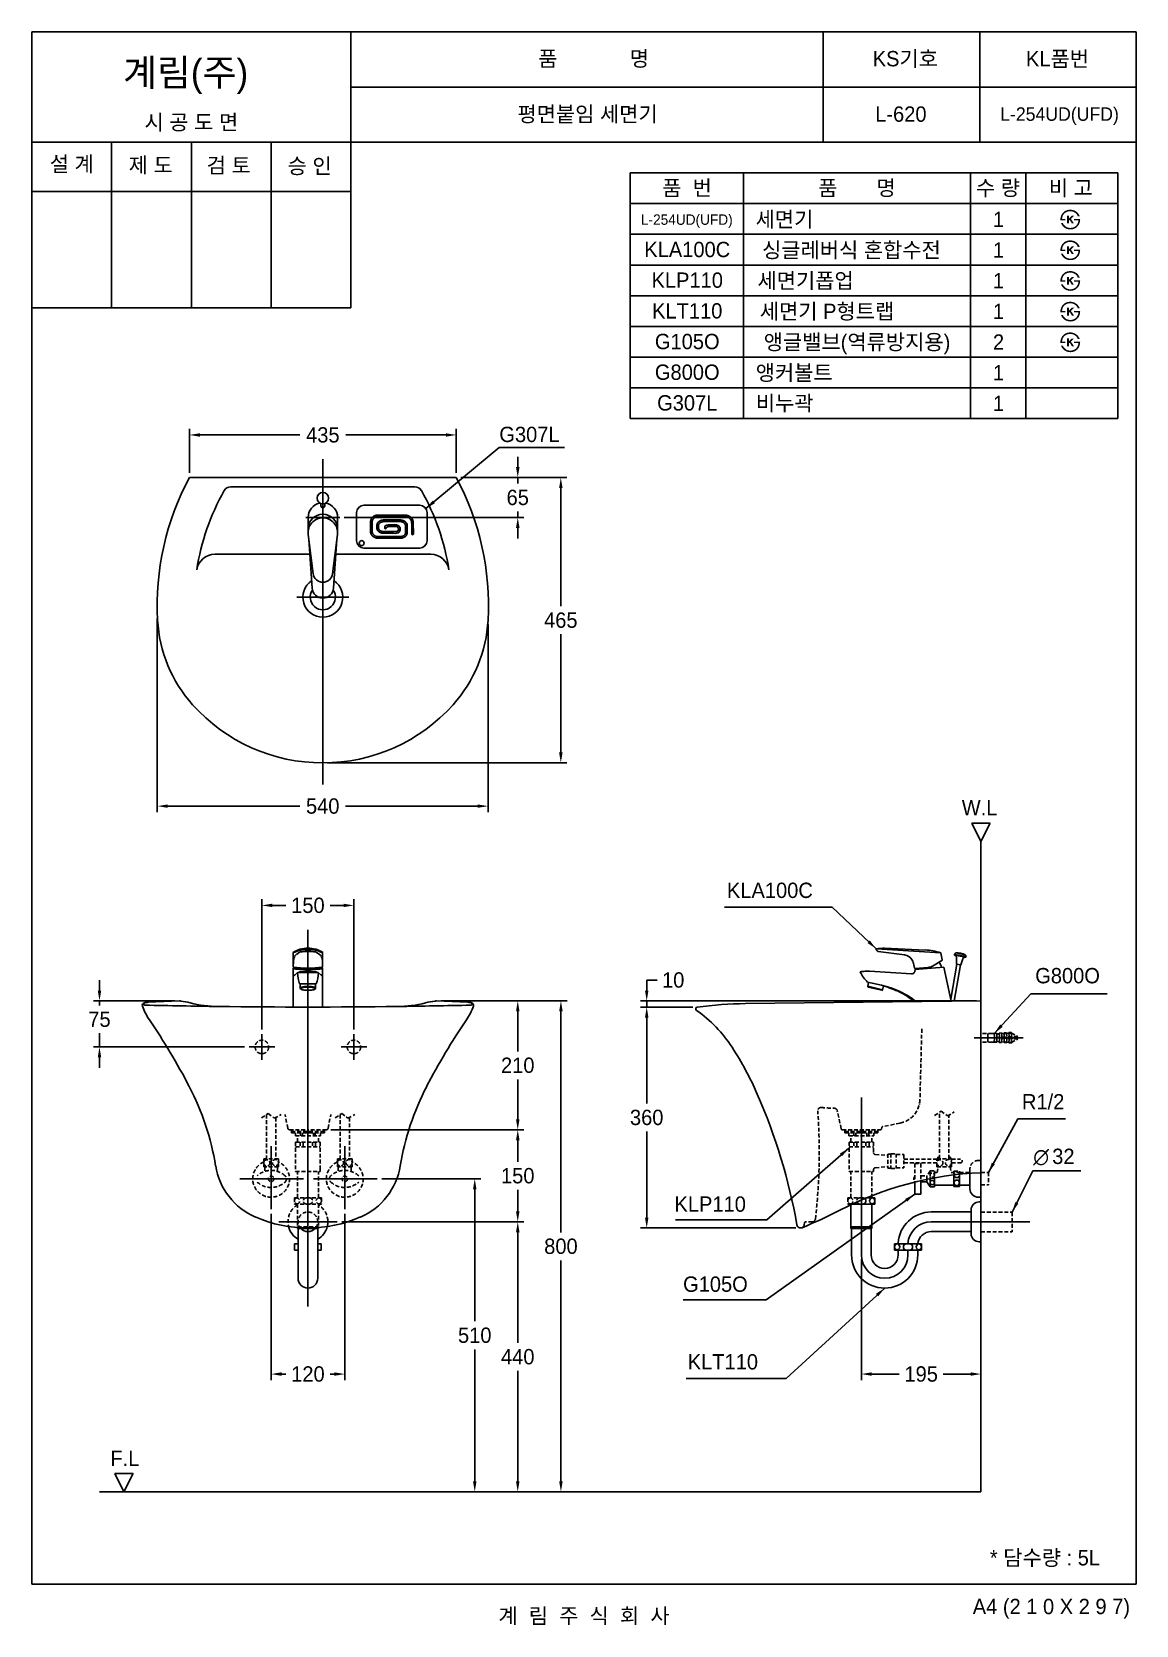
# Model space of a CAD drawing. Header units: millimetres. Extents: x 0 to 1800, y -67 to 2530.
import ezdxf
from ezdxf.enums import TextEntityAlignment as Align
from ezdxf.lldxf.tags import DXFTag

# ---------------------------------------------------------------- set-up
doc = ezdxf.new("R2010")
doc.units = ezdxf.units.MM
doc.linetypes.add('DASHED2', pattern=[9.525, 6.35, -3.175])
for name, color, linetype in [('TEXT', 7, 'Continuous'), ('내부선 및 부속', 4, 'Continuous'), ('도각라인', 7, 'Continuous'), ('외형선', 3, 'Continuous'), ('점선', 6, 'DASHED2'), ('중심선', 1, 'DASHED'), ('치수선', 7, 'Continuous')]:
    doc.layers.add(name, color=color, linetype=linetype)
doc.styles.add('140911', font='HBATANG.TTF', dxfattribs={"height": 23})
doc.styles.add('____', font='')
doc.styles.add('타이틀', font='H2GTRM.TTF', dxfattribs={"height": 25})
doc.styles.get('____').set_extended_font_data('굴림')
tags = doc.linetypes.add('DASHDOT', pattern=[70, 31, -13, 13, -13]).pattern_tags.tags
tags[10:11] = [DXFTag(74, 4), DXFTag(75, 0), DXFTag(340, '0'), DXFTag(46, 0.0), DXFTag(50, 0.0), DXFTag(44, 0.0), DXFTag(45, 0.0)]
tags[8:9] = [DXFTag(74, 4), DXFTag(75, 0), DXFTag(340, '0'), DXFTag(46, 0.0), DXFTag(50, 0.0), DXFTag(44, 0.0), DXFTag(45, 0.0)]
tags[6:7] = [DXFTag(74, 4), DXFTag(75, 0), DXFTag(340, '0'), DXFTag(46, 0.0), DXFTag(50, 0.0), DXFTag(44, 0.0), DXFTag(45, 0.0)]
tags[4:5] = [DXFTag(74, 4), DXFTag(75, 0), DXFTag(340, '0'), DXFTag(46, 0.0), DXFTag(50, 0.0), DXFTag(44, 0.0), DXFTag(45, 0.0)]
tags = doc.linetypes.add('DASHED', pattern=[25.72, 12.86, -12.86]).pattern_tags.tags
tags[6:7] = [DXFTag(74, 4), DXFTag(75, 0), DXFTag(340, '0'), DXFTag(46, 0.0), DXFTag(50, 0.0), DXFTag(44, 0.0), DXFTag(45, 0.0)]
tags[4:5] = [DXFTag(74, 4), DXFTag(75, 0), DXFTag(340, '0'), DXFTag(46, 0.0), DXFTag(50, 0.0), DXFTag(44, 0.0), DXFTag(45, 0.0)]
doc.dimstyles.new('MSADIM', dxfattribs={"dimtxt": 33, "dimasz": 17, "dimexe": 10, "dimexo": 7.5, "dimgap": 10, "dimtad": 0, "dimtih": 1, "dimtoh": 1, "dimdec": 0, "dimzin": 1, "dimdsep": 46, "dimtxsty": '____', "dimcen": 11.25, "dimadec": 0, "dimazin": 0, "dimtfac": 1, "dimtdec": 0, "dimtix": 1, "dimtmove": 0, "dimatfit": 3, "dimfxl": 0, "dimtolj": 1, "dimtzin": 1, "dimarcsym": 0})

msp = doc.modelspace()

# ---------------------------------------------------------------- texts
at = {"layer": 'TEXT', "style": '타이틀'}
for s, height, p in [('품             명', 25, (915.7, 2486.4)), ('KS기호', 25, (1423.8, 2486.3)), ('KL품번', 25, (1671.8, 2486.1)), ('시 공 도 면', 25, (259.9, 2382.7)), ('평면붙임 세면기', 25, (905.8, 2396)), ('L-620', 25, (1416.5, 2396)), ('L-254UD(UFD)', 22, (1675.1, 2396)), ('설 계', 25, (65, 2314.6)), ('제 도', 25, (193.8, 2312.9)), ('검 토', 25, (320.8, 2312.3)), ('승 인', 25, (452.7, 2311.4)), ('품  번', 25, (1067.9, 2275.7)), ('품       명', 25, (1344.8, 2275.7)), ('수 량', 25, (1574.8, 2275.7)), ('비 고', 25, (1693.6, 2275.7)), ('L-254UD(UFD)', 17, (1067.6, 2224)), ('세면기', 25, (1226.7, 2224.4)), ('1', 25, (1575.7, 2224.4)), ('KLA100C', 25, (1068.3, 2175.3)), ('싱글레버식 혼합수전', 25, (1335.9, 2174.4)), ('1', 25, (1575.7, 2174.4)), ('KLP110', 25, (1068.3, 2125.3)), ('세면기폽업', 25, (1261.2, 2124.4)), ('1', 25, (1575.7, 2124.4)), ('KLT110', 25, (1068.3, 2075.3)), ('세면기 P형트랩', 25, (1296.1, 2074.4)), ('1', 25, (1575.7, 2074.4)), ('G105O', 25, (1068.3, 2025.3)), ('앵글밸브(역류방지용)', 25, (1345, 2024.4)), ('2', 25, (1575.7, 2024.4)), ('G800O', 25, (1068.3, 1975.3)), ('앵커볼트', 25, (1242.6, 1974.4)), ('1', 25, (1575.7, 1974.4)), ('G307L', 25, (1068.3, 1925.3)), ('비누곽', 25, (1227.2, 1924.8)), ('1', 25, (1575.7, 1924.4)), ('* 담수량 : 5L', 25, (1651.3, 42.9)), ('계  림  주  식  회  사', 25, (900, -51.7))]:
    msp.add_text(s, height=height, dxfattribs=at).set_placement(p, align=Align.MIDDLE_CENTER)
msp.add_text('계림(주)', height=44, dxfattribs=at).set_placement((148.7, 2441.8))
for s, p in [('W.L', (1544.8, 1265.7)), ('F.L', (151.6, 205.1))]:
    msp.add_text(s, height=25, dxfattribs=at).set_placement(p, align=Align.MIDDLE)
msp.add_text('A4 (2 1 0 X 2 9 7)', height=25, dxfattribs=at).set_placement((1790, -36.5), align=Align.MIDDLE_RIGHT)
at = {"layer": 'TEXT', "char_height": 25, "width": 380.447, "attachment_point": 1, "line_spacing_factor": 0.963855, "style": '타이틀'}
for s, insert in [('\\A1;G307L', (762, 1886.4)), ('\\A1;KLA100C', (1133, 1143.3)), ('\\A1;G800O', (1635.5, 1004.2)), ('\\A1;R1/2', (1613.9, 798.7)), ('\\A1;KLP110', (1047.5, 631.9)), ('\\A1;G105O', (1061.5, 501.4)), ('\\A1;KLT110', (1069.1, 374.8))]:
    msp.add_mtext(s, dxfattribs=dict(at, insert=insert))
at = {"layer": '치수선'}
for s, style, p in [('∅', '140911', (1632.2, 683.9)), ('32', '타이틀', (1663.2, 684.7))]:
    msp.add_text(s, height=25, dxfattribs=dict(at, style=style)).set_placement(p)

# ---------------------------------------------------------------- blocks, each defined once
blk = doc.blocks.new('*D1')
at = {"layer": '치수선', "color": 0, "linetype": 'Continuous', "lineweight": -2}
for p, q in [((256.8, 1811), (256.8, 1883)), ((273.8, 1873), (436.6, 1873)), ((674.8, 1873), (512, 1873)), ((691.8, 1811), (691.8, 1883))]:
    blk.add_line(p, q, dxfattribs=at)
at = {"layer": '치수선', "color": 0, "linetype": 'Continuous'}
for points in [[(273.8, 1875.8), (273.8, 1870.2), (256.8, 1873)], [(674.8, 1875.8), (674.8, 1870.2), (691.8, 1873)]]:
    blk.add_solid(points, dxfattribs=at)
at = {"layer": '치수선', "color": 0, "linetype": 'Continuous', "insert": (474.3, 1873), "char_height": 25, "attachment_point": 5, "style": '____'}
blk.add_mtext('\\A1;435', dxfattribs=at)
blk = doc.blocks.new('*D12')
at = {"layer": '치수선', "color": 0, "linetype": 'Continuous', "lineweight": -2}
for p, q in [((792, 1820.5), (792, 1837.5)), ((699.3, 1803.5), (802, 1803.5)), ((792, 1803.5), (792, 1793.8)), ((792, 1738.5), (792, 1748.2)), ((509.3, 1738.5), (802, 1738.5)), ((792, 1721.5), (792, 1704.5))]:
    blk.add_line(p, q, dxfattribs=at)
at = {"layer": '치수선', "color": 0, "linetype": 'Continuous'}
for points in [[(789.2, 1820.5), (794.9, 1820.5), (792, 1803.5)], [(789.2, 1721.5), (794.9, 1721.5), (792, 1738.5)]]:
    blk.add_solid(points, dxfattribs=at)
at = {"layer": '치수선', "color": 0, "linetype": 'Continuous', "insert": (792, 1771), "char_height": 25, "attachment_point": 5, "style": '____'}
blk.add_mtext('\\A1;65', dxfattribs=at)
blk = doc.blocks.new('*D13')
at = {"layer": '치수선', "color": 0, "linetype": 'Continuous', "lineweight": -2}
for p, q in [((699.3, 1803.5), (872.2, 1803.5)), ((862.2, 1786.5), (862.2, 1593.8)), ((862.2, 1355.5), (862.2, 1548.2)), ((481.8, 1338.5), (872.2, 1338.5))]:
    blk.add_line(p, q, dxfattribs=at)
at = {"layer": '치수선', "color": 0, "linetype": 'Continuous'}
for points in [[(859.4, 1786.5), (865.1, 1786.5), (862.2, 1803.5)], [(859.4, 1355.5), (865.1, 1355.5), (862.2, 1338.5)]]:
    blk.add_solid(points, dxfattribs=at)
at = {"layer": '치수선', "color": 0, "linetype": 'Continuous', "insert": (862.2, 1571), "char_height": 25, "attachment_point": 5, "style": '____'}
blk.add_mtext('\\A1;465', dxfattribs=at)
blk = doc.blocks.new('*D14')
at = {"layer": '치수선', "color": 0, "linetype": 'Continuous', "lineweight": -2}
for p, q in [((204.5, 1573.7), (204.5, 1258)), ((743.6, 1563.8), (743.6, 1258)), ((221.5, 1268), (436.7, 1268)), ((726.6, 1268), (511.4, 1268))]:
    blk.add_line(p, q, dxfattribs=at)
at = {"layer": '치수선', "color": 0, "linetype": 'Continuous'}
for points in [[(221.5, 1270.8), (221.5, 1265.2), (204.5, 1268)], [(726.6, 1270.8), (726.6, 1265.2), (743.6, 1268)]]:
    blk.add_solid(points, dxfattribs=at)
at = {"layer": '치수선', "color": 0, "linetype": 'Continuous', "insert": (474.1, 1268), "char_height": 25, "attachment_point": 5, "style": '____'}
blk.add_mtext('\\A1;540', dxfattribs=at)
blk = doc.blocks.new('*D15')
at = {"layer": '치수선', "color": 0, "linetype": 'Continuous', "lineweight": -2}
for p, q in [((375, 904), (375, 1116.2)), ((392, 1106.2), (414.1, 1106.2)), ((508, 1106.2), (486, 1106.2)), ((525, 904), (525, 1116.2))]:
    blk.add_line(p, q, dxfattribs=at)
at = {"layer": '치수선', "color": 0, "linetype": 'Continuous'}
for points in [[(392, 1109), (392, 1103.4), (375, 1106.2)], [(508, 1109), (508, 1103.4), (525, 1106.2)]]:
    blk.add_solid(points, dxfattribs=at)
at = {"layer": '치수선', "color": 0, "linetype": 'Continuous', "insert": (450, 1106.2), "char_height": 25, "attachment_point": 5, "style": '____'}
blk.add_mtext('\\A1;150', dxfattribs=at)
blk = doc.blocks.new('*D2')
at = {"layer": '치수선', "color": 0, "linetype": 'Continuous', "lineweight": -2}
for p, q in [((110.2, 967.5), (110.2, 984.5)), ((233, 950.5), (100.2, 950.5)), ((110.2, 950.5), (110.2, 943.3)), ((110.2, 875.5), (110.2, 897.7)), ((346.5, 875.5), (100.2, 875.5)), ((110.2, 858.5), (110.2, 841.5))]:
    blk.add_line(p, q, dxfattribs=at)
at = {"layer": '치수선', "color": 0, "linetype": 'Continuous'}
for points in [[(107.4, 967.5), (113.1, 967.5), (110.2, 950.5)], [(107.4, 858.5), (113.1, 858.5), (110.2, 875.5)]]:
    blk.add_solid(points, dxfattribs=at)
at = {"layer": '치수선', "color": 0, "linetype": 'Continuous', "insert": (110.2, 920.5), "char_height": 25, "attachment_point": 5, "style": '____'}
blk.add_mtext('\\A1;75', dxfattribs=at)
blk = doc.blocks.new('*D3')
at = {"layer": '치수선', "color": 0, "linetype": 'Continuous', "lineweight": -2}
for p, q in [((667.1, 950.5), (802, 950.5)), ((792, 933.5), (792, 868.3)), ((792, 757.5), (792, 822.6)), ((487.5, 740.5), (802, 740.5))]:
    blk.add_line(p, q, dxfattribs=at)
at = {"layer": '치수선', "color": 0, "linetype": 'Continuous'}
for points in [[(789.2, 933.5), (794.9, 933.5), (792, 950.5)], [(789.2, 757.5), (794.9, 757.5), (792, 740.5)]]:
    blk.add_solid(points, dxfattribs=at)
at = {"layer": '치수선', "color": 0, "linetype": 'Continuous', "insert": (792, 845.5), "char_height": 25, "attachment_point": 5, "style": '____'}
blk.add_mtext('\\A1;210', dxfattribs=at)
blk = doc.blocks.new('*D4')
at = {"layer": '치수선', "color": 0, "linetype": 'Continuous', "lineweight": -2}
for p, q in [((487.5, 740.5), (802, 740.5)), ((792, 723.5), (792, 688.3)), ((792, 607.5), (792, 642.6)), ((505, 590.5), (802, 590.5))]:
    blk.add_line(p, q, dxfattribs=at)
at = {"layer": '치수선', "color": 0, "linetype": 'Continuous'}
for points in [[(789.2, 723.5), (794.9, 723.5), (792, 740.5)], [(789.2, 607.5), (794.9, 607.5), (792, 590.5)]]:
    blk.add_solid(points, dxfattribs=at)
at = {"layer": '치수선', "color": 0, "linetype": 'Continuous', "insert": (792, 665.5), "char_height": 25, "attachment_point": 5, "style": '____'}
blk.add_mtext('\\A1;150', dxfattribs=at)
blk = doc.blocks.new('*D5')
at = {"layer": '치수선', "color": 0, "linetype": 'Continuous', "lineweight": -2}
for p, q in [((505, 590.5), (802, 590.5)), ((792, 573.5), (792, 393.3)), ((792, 167.5), (792, 347.7)), ((782.9, 150.5), (802, 150.5))]:
    blk.add_line(p, q, dxfattribs=at)
at = {"layer": '치수선', "color": 0, "linetype": 'Continuous'}
for points in [[(789.2, 573.5), (794.9, 573.5), (792, 590.5)], [(789.2, 167.5), (794.9, 167.5), (792, 150.5)]]:
    blk.add_solid(points, dxfattribs=at)
at = {"layer": '치수선', "color": 0, "linetype": 'Continuous', "insert": (792, 370.5), "char_height": 25, "attachment_point": 5, "style": '____'}
blk.add_mtext('\\A1;440', dxfattribs=at)
blk = doc.blocks.new('*D6')
at = {"layer": '치수선', "color": 0, "linetype": 'Continuous', "lineweight": -2}
for p, q in [((570.3, 660.5), (731.9, 660.5)), ((721.9, 643.5), (721.9, 428.3)), ((721.9, 167.5), (721.9, 382.6)), ((715.3, 150.5), (711.9, 150.5))]:
    blk.add_line(p, q, dxfattribs=at)
at = {"layer": '치수선', "color": 0, "linetype": 'Continuous'}
for points in [[(719.1, 643.5), (724.8, 643.5), (721.9, 660.5)], [(719.1, 167.5), (724.8, 167.5), (721.9, 150.5)]]:
    blk.add_solid(points, dxfattribs=at)
at = {"layer": '치수선', "color": 0, "linetype": 'Continuous', "insert": (721.9, 405.5), "char_height": 25, "attachment_point": 5, "style": '____'}
blk.add_mtext('\\A1;510', dxfattribs=at)
blk = doc.blocks.new('*D7')
at = {"layer": '치수선', "color": 0, "linetype": 'Continuous', "lineweight": -2}
for p, q in [((674.6, 950.5), (872.4, 950.5)), ((862.4, 933.5), (862.4, 573.3)), ((862.4, 167.5), (862.4, 527.7)), ((851.6, 150.5), (872.4, 150.5))]:
    blk.add_line(p, q, dxfattribs=at)
at = {"layer": '치수선', "color": 0, "linetype": 'Continuous'}
for points in [[(859.5, 933.5), (865.2, 933.5), (862.4, 950.5)], [(859.5, 167.5), (865.2, 167.5), (862.4, 150.5)]]:
    blk.add_solid(points, dxfattribs=at)
at = {"layer": '치수선', "color": 0, "linetype": 'Continuous', "insert": (862.4, 550.5), "char_height": 25, "attachment_point": 5, "style": '____'}
blk.add_mtext('\\A1;800', dxfattribs=at)
blk = doc.blocks.new('*D8')
at = {"layer": '치수선', "color": 0, "linetype": 'Continuous', "lineweight": -2}
for p, q in [((390, 603.4), (390, 332.3)), ((510, 603.4), (510, 332.3)), ((407, 342.3), (414.1, 342.3)), ((493, 342.3), (486, 342.3))]:
    blk.add_line(p, q, dxfattribs=at)
at = {"layer": '치수선', "color": 0, "linetype": 'Continuous'}
for points in [[(407, 345.2), (407, 339.5), (390, 342.3)], [(493, 345.2), (493, 339.5), (510, 342.3)]]:
    blk.add_solid(points, dxfattribs=at)
at = {"layer": '치수선', "color": 0, "linetype": 'Continuous', "insert": (450, 342.3), "char_height": 25, "attachment_point": 5, "style": '____'}
blk.add_mtext('\\A1;120', dxfattribs=at)
blk = doc.blocks.new('*D9')
at = {"layer": '치수선', "color": 0, "linetype": 'Continuous', "lineweight": -2}
for p, q in [((1002.2, 967.5), (1002.2, 984.5)), ((1002.2, 984.5), (1019.2, 984.5)), ((1539.6, 950.5), (992.2, 950.5)), ((1077.2, 940.5), (992.2, 940.5)), ((1002.2, 940.5), (1002.2, 950.5)), ((1002.2, 923.5), (1002.2, 906.5))]:
    blk.add_line(p, q, dxfattribs=at)
at = {"layer": '치수선', "color": 0, "linetype": 'Continuous'}
for points in [[(999.4, 967.5), (1005.1, 967.5), (1002.2, 950.5)], [(999.4, 923.5), (1005.1, 923.5), (1002.2, 940.5)]]:
    blk.add_solid(points, dxfattribs=at)
at = {"layer": '치수선', "color": 0, "linetype": 'Continuous', "insert": (1045.4, 984.5), "char_height": 25, "attachment_point": 5, "style": '____'}
blk.add_mtext('\\A1;10', dxfattribs=at)
blk = doc.blocks.new('*D10')
at = {"layer": '치수선', "color": 0, "linetype": 'Continuous', "lineweight": -2}
for p, q in [((1077.2, 940.5), (992.2, 940.5)), ((1002.2, 923.5), (1002.2, 783.3)), ((1002.2, 597.5), (1002.2, 737.7)), ((1245.5, 580.5), (992.2, 580.5))]:
    blk.add_line(p, q, dxfattribs=at)
at = {"layer": '치수선', "color": 0, "linetype": 'Continuous'}
for points in [[(999.4, 923.5), (1005.1, 923.5), (1002.2, 940.5)], [(999.4, 597.5), (1005.1, 597.5), (1002.2, 580.5)]]:
    blk.add_solid(points, dxfattribs=at)
at = {"layer": '치수선', "color": 0, "linetype": 'Continuous', "insert": (1002.2, 760.5), "char_height": 25, "attachment_point": 5, "style": '____'}
blk.add_mtext('\\A1;360', dxfattribs=at)
blk = doc.blocks.new('*D11')
at = {"layer": '치수선', "color": 0, "linetype": 'Continuous', "lineweight": -2}
for p, q in [((1352.1, 529), (1352.1, 332.3)), ((1369.1, 342.3), (1413.7, 342.3)), ((1530.1, 342.3), (1485.6, 342.3)), ((1547.1, 340.4), (1547.1, 332.3))]:
    blk.add_line(p, q, dxfattribs=at)
at = {"layer": '치수선', "color": 0, "linetype": 'Continuous'}
for points in [[(1369.1, 345.2), (1369.1, 339.5), (1352.1, 342.3)], [(1530.1, 345.2), (1530.1, 339.5), (1547.1, 342.3)]]:
    blk.add_solid(points, dxfattribs=at)
at = {"layer": '치수선', "color": 0, "linetype": 'Continuous', "insert": (1449.6, 342.3), "char_height": 25, "attachment_point": 5, "style": '____'}
blk.add_mtext('\\A1;195', dxfattribs=at)

# ---------------------------------------------------------------- dimensions: what is measured, and where the dimension line sits
at = {"layer": '치수선', "linetype": 'Continuous'}
for base, p1, p2, picture, middle in [((691.8, 1873), (256.8, 1803.5), (691.8, 1803.5), '*D1', (474.3, 1873)), ((525, 1106.2), (375, 896.5), (525, 896.5), '*D15', (450, 1106.2)), ((510, 342.3), (390, 610.9), (510, 610.9), '*D8', (450, 342.3))]:
    dim = msp.add_linear_dim(base=base, p1=p1, p2=p2, dimstyle='MSADIM', override={"dimtxt": 25}, dxfattribs=at)
    dim.commit()
    dim.dimension.update_dxf_attribs({"geometry": picture, "text_midpoint": middle, "dimtype": 160})
for base, p1, p2, picture, middle in [((792, 1803.5), (501.8, 1738.5), (691.8, 1803.5), '*D12', (792, 1771)), ((862.2, 1338.5), (691.8, 1803.5), (474.3, 1338.5), '*D13', (862.2, 1571)), ((1002.2, 940.5), (1547.1, 950.5), (1084.7, 940.5), '*D9', (1045.4, 984.5)), ((110.2, 875.5), (240.5, 950.5), (354, 875.5), '*D2', (110.2, 920.5)), ((862.4, 150.5), (667.1, 950.5), (844.1, 150.5), '*D7', (862.4, 550.5)), ((721.9, 150.5), (562.8, 660.5), (722.8, 150.5), '*D6', (721.9, 405.5))]:
    dim = msp.add_linear_dim(base=base, p1=p1, p2=p2, angle=90, dimstyle='MSADIM', override={"dimtxt": 25}, dxfattribs=at)
    dim.commit()
    dim.dimension.update_dxf_attribs({"geometry": picture, "text_midpoint": middle, "dimtype": 160})
dim = msp.add_linear_dim(base=(743.6, 1268), p1=(204.5, 1581.2), p2=(743.6, 1571.3), text='540', dimstyle='MSADIM', override={"dimtxt": 25}, dxfattribs=at)
dim.commit()
dim.dimension.update_dxf_attribs({"geometry": '*D14', "text_midpoint": (474.1, 1268), "dimtype": 160})
for base, p1, p2, picture, middle in [((792, 740.5), (659.6, 950.5), (480, 740.5), '*D3', (792, 845.5)), ((1002.2, 580.5), (1084.7, 940.5), (1253, 580.5), '*D10', (1002.2, 760.5)), ((792, 590.5), (480, 740.5), (497.5, 590.5), '*D4', (792, 665.5)), ((792, 150.5), (497.5, 590.5), (775.4, 150.5), '*D5', (792, 370.5))]:
    dim = msp.add_linear_dim(base=base, p1=p1, p2=p2, angle=90, dimstyle='MSADIM', override={"dimtxt": 25}, dxfattribs=at)
    dim.commit()
    dim.dimension.update_dxf_attribs({"geometry": picture, "text_midpoint": middle})
dim = msp.add_linear_dim(base=(1547.1, 342.3), p1=(1352.1, 536.5), p2=(1547.1, 347.9), dimstyle='MSADIM', override={"dimtxt": 25}, dxfattribs=at)
dim.commit()
dim.dimension.update_dxf_attribs({"geometry": '*D11', "text_midpoint": (1449.6, 342.3)})

# ---------------------------------------------------------------- hatches: boundary and pattern name
at = {"layer": 'TEXT'}
for points in [[(1676.6, 2222.8), (1676.6, 2223.2), (1676.6, 2223.6), (1676.5, 2224), (1676.6, 2224.4), (1676.6, 2224.8), (1676.6, 2225.2), (1676.6, 2225.6), (1676.7, 2226), (1676.7, 2226.4), (1676.8, 2226.8), (1676.8, 2227.2), (1676.9, 2227.6), (1677, 2228), (1677.1, 2228.4), (1677.2, 2228.8), (1677.3, 2229.1), (1677.4, 2229.5), (1677.5, 2229.9), (1677.7, 2230.3), (1677.8, 2230.6), (1678, 2231), (1678.1, 2231.4), (1678.3, 2231.7), (1678.5, 2232.1), (1678.7, 2232.4), (1678.9, 2232.7), (1679.1, 2233.1), (1679.3, 2233.4), (1679.5, 2233.7), (1679.7, 2234), (1680, 2234.3), (1680.5, 2234.9), (1680.8, 2235.2), (1681, 2235.5), (1681.3, 2235.8), (1681.6, 2236.1), (1681.9, 2236.4), (1682.2, 2236.6), (1682.5, 2236.9), (1682.8, 2237.1), (1683.2, 2237.4), (1683.5, 2237.6), (1683.8, 2237.8), (1684.2, 2238), (1684.5, 2238.2), (1684.9, 2238.4), (1685.2, 2238.6), (1685.7, 2238.7), (1686.1, 2238.9), (1686.5, 2239.1), (1686.9, 2239.2), (1687.3, 2239.4), (1687.8, 2239.5), (1688.2, 2239.6), (1688.6, 2239.7), (1689.1, 2239.8), (1689.5, 2239.9), (1690, 2239.9), (1690.5, 2240), (1691, 2240), (1691.4, 2240.1), (1691.9, 2240.1), (1692.4, 2240.1), (1693.2, 2240.1), (1693.6, 2240.1), (1693.9, 2240), (1694.3, 2240), (1694.7, 2240), (1695, 2239.9), (1695.4, 2239.9), (1695.7, 2239.8), (1696.1, 2239.7), (1696.4, 2239.7), (1696.8, 2239.6), (1697.1, 2239.5), (1697.4, 2239.4), (1697.8, 2239.3), (1698.1, 2239.2), (1698.4, 2239.1), (1698.7, 2239), (1699, 2238.9), (1699.4, 2238.7), (1699.7, 2238.6), (1700, 2238.5), (1700.3, 2238.3), (1700.6, 2238.2), (1700.8, 2238), (1701.1, 2237.8), (1701.4, 2237.7), (1701.7, 2237.5), (1702, 2237.3), (1702.2, 2237.1), (1702.5, 2236.9), (1702.8, 2236.7), (1703.2, 2236.4), (1703.6, 2236), (1704, 2235.6), (1704.4, 2235.2), (1704.8, 2234.8), (1705.1, 2234.4), (1705.5, 2234), (1705.8, 2233.6), (1706.1, 2233.1), (1706.4, 2232.6), (1706.7, 2232.2), (1707, 2231.7), (1707.3, 2231.1), (1707.5, 2230.6), (1707.8, 2230.1), (1708, 2229.5), (1708, 2229.5), (1704.9, 2229.5), (1704.9, 2229.5), (1704.8, 2229.7), (1704.8, 2229.9), (1704.7, 2230.1), (1704.6, 2230.2), (1704.6, 2230.4), (1704.5, 2230.6), (1704.4, 2230.7), (1704.3, 2230.9), (1704.2, 2231.1), (1704.1, 2231.2), (1704, 2231.4), (1703.9, 2231.6), (1703.8, 2231.7), (1703.7, 2231.9), (1703.6, 2232.1), (1703.5, 2232.2), (1703.3, 2232.4), (1703.2, 2232.6), (1702.9, 2232.9), (1702.7, 2233.2), (1702.4, 2233.5), (1702.1, 2233.8), (1701.7, 2234.1), (1701.4, 2234.4), (1701, 2234.7), (1700.8, 2234.9), (1700.6, 2235.1), (1700.3, 2235.2), (1700.1, 2235.4), (1699.9, 2235.5), (1699.6, 2235.7), (1699.4, 2235.8), (1699.1, 2236), (1698.9, 2236.1), (1698.6, 2236.2), (1698.4, 2236.4), (1698.1, 2236.5), (1697.9, 2236.6), (1697.6, 2236.7), (1697.4, 2236.8), (1697.1, 2236.9), (1696.8, 2237), (1696.6, 2237), (1696.3, 2237.1), (1696.1, 2237.2), (1695.8, 2237.3), (1695.5, 2237.3), (1695.2, 2237.4), (1695, 2237.4), (1694.7, 2237.5), (1694.4, 2237.5), (1694.1, 2237.5), (1693.8, 2237.6), (1693.6, 2237.6), (1693.3, 2237.6), (1693, 2237.6), (1692.7, 2237.6), (1692.3, 2237.6), (1692, 2237.6), (1691.7, 2237.6), (1691.3, 2237.5), (1691, 2237.5), (1690.7, 2237.5), (1690.3, 2237.4), (1690, 2237.4), (1689.7, 2237.3), (1689.4, 2237.3), (1689.1, 2237.2), (1688.8, 2237.1), (1688.5, 2237), (1688.2, 2237), (1687.9, 2236.9), (1687.6, 2236.8), (1687.3, 2236.7), (1687, 2236.5), (1686.7, 2236.4), (1686.5, 2236.3), (1686.2, 2236.2), (1685.9, 2236), (1685.6, 2235.9), (1685.4, 2235.7), (1685.1, 2235.6), (1684.9, 2235.4), (1684.6, 2235.2), (1684.4, 2235), (1684.1, 2234.9), (1683.9, 2234.7), (1683.7, 2234.5), (1683.4, 2234.3), (1683.2, 2234), (1683, 2233.8), (1682.7, 2233.6), (1682.5, 2233.4), (1682.3, 2233.1), (1682.1, 2232.9), (1681.9, 2232.6), (1681.7, 2232.4), (1681.6, 2232.1), (1681.4, 2231.9), (1681.2, 2231.6), (1681.1, 2231.4), (1680.9, 2231.1), (1680.8, 2230.8), (1680.6, 2230.5), (1680.5, 2230.3), (1680.4, 2230), (1680.3, 2229.7), (1680.2, 2229.4), (1680, 2229.1), (1680, 2228.8), (1679.9, 2228.5), (1679.8, 2228.2), (1679.7, 2227.8), (1679.6, 2227.5), (1679.6, 2227.2), (1679.5, 2226.9), (1679.5, 2226.5), (1679.4, 2226.2), (1679.4, 2225.8), (1679.4, 2225.5), (1679.3, 2225.1), (1679.3, 2225.1), (1684.5, 2225.1), (1684.5, 2225.1), (1684.5, 2225.1), (1684.5, 2222.8), (1684.5, 2222.8), (1684.5, 2222.8), (1676.6, 2222.8)], [(1708.7, 2225.1), (1708.8, 2224.7), (1708.7, 2224.3), (1708.7, 2223.8), (1708.7, 2223.4), (1708.7, 2223), (1708.6, 2222.5), (1708.6, 2222.1), (1708.5, 2221.7), (1708.5, 2221.3), (1708.4, 2220.9), (1708.3, 2220.4), (1708.2, 2220), (1708.1, 2219.6), (1708, 2219.2), (1707.8, 2218.8), (1707.7, 2218.4), (1707.6, 2218), (1707.4, 2217.6), (1707.3, 2217.3), (1707.1, 2216.9), (1706.9, 2216.5), (1706.7, 2216.2), (1706.6, 2215.8), (1706.4, 2215.5), (1706.2, 2215.1), (1705.9, 2214.8), (1705.7, 2214.5), (1705.5, 2214.2), (1705.3, 2213.8), (1705, 2213.5), (1704.8, 2213.2), (1704.5, 2212.9), (1704.2, 2212.6), (1704, 2212.4), (1703.7, 2212.1), (1703.4, 2211.8), (1703.1, 2211.6), (1702.8, 2211.3), (1702.5, 2211.1), (1702.2, 2210.8), (1701.9, 2210.6), (1701.6, 2210.4), (1701.2, 2210.2), (1700.9, 2210), (1700.6, 2209.8), (1700.2, 2209.6), (1699.9, 2209.4), (1699.5, 2209.3), (1699.2, 2209.1), (1698.8, 2209), (1698.4, 2208.8), (1698, 2208.7), (1697.7, 2208.6), (1697.3, 2208.5), (1696.9, 2208.4), (1696.5, 2208.3), (1696.1, 2208.2), (1695.7, 2208.1), (1695.3, 2208.1), (1694.9, 2208), (1694.5, 2208), (1694.1, 2208), (1693.7, 2207.9), (1693.3, 2207.9), (1692.6, 2207.9), (1692, 2208), (1691.3, 2208), (1690.7, 2208.1), (1690.1, 2208.2), (1689.8, 2208.2), (1689.5, 2208.3), (1689.2, 2208.3), (1688.9, 2208.4), (1688.6, 2208.5), (1688.3, 2208.6), (1688, 2208.6), (1687.7, 2208.7), (1687.4, 2208.8), (1687.1, 2208.9), (1686.8, 2209), (1686.6, 2209.1), (1686.3, 2209.2), (1686, 2209.4), (1685.7, 2209.5), (1685.5, 2209.6), (1685.2, 2209.7), (1684.9, 2209.9), (1684.7, 2210), (1684.4, 2210.2), (1684.1, 2210.3), (1683.6, 2210.7), (1683.4, 2210.8), (1683.1, 2211), (1682.8, 2211.2), (1682.6, 2211.4), (1682.4, 2211.6), (1682.1, 2211.8), (1681.9, 2212), (1681.6, 2212.2), (1681.4, 2212.5), (1681.2, 2212.7), (1681, 2212.9), (1680.8, 2213.1), (1680.5, 2213.4), (1680.3, 2213.6), (1680.1, 2213.9), (1679.9, 2214.1), (1679.7, 2214.4), (1679.6, 2214.6), (1679.4, 2214.9), (1679.2, 2215.2), (1679, 2215.5), (1678.8, 2215.7), (1678.7, 2216), (1678.5, 2216.3), (1678.3, 2216.6), (1678.2, 2216.9), (1678, 2217.2), (1677.8, 2217.8), (1677.5, 2218.5), (1677.5, 2218.5), (1680.4, 2218.5), (1680.4, 2218.5), (1680.7, 2218.1), (1680.9, 2217.6), (1681.1, 2217.2), (1681.4, 2216.9), (1681.6, 2216.5), (1681.9, 2216.1), (1682.1, 2215.8), (1682.4, 2215.4), (1682.7, 2215.1), (1682.9, 2214.8), (1683.2, 2214.5), (1683.5, 2214.2), (1683.8, 2213.9), (1684.1, 2213.6), (1684.4, 2213.3), (1684.7, 2213.1), (1684.9, 2212.9), (1685.2, 2212.7), (1685.4, 2212.6), (1685.6, 2212.4), (1685.9, 2212.3), (1686.1, 2212.1), (1686.3, 2212), (1686.6, 2211.9), (1686.8, 2211.7), (1687.1, 2211.6), (1687.3, 2211.5), (1687.6, 2211.4), (1687.9, 2211.3), (1688.1, 2211.2), (1688.4, 2211.1), (1688.7, 2211), (1688.9, 2211), (1689.2, 2210.9), (1689.5, 2210.8), (1689.8, 2210.8), (1690, 2210.7), (1690.3, 2210.7), (1690.6, 2210.6), (1690.9, 2210.6), (1691.2, 2210.6), (1691.5, 2210.5), (1691.8, 2210.5), (1692.1, 2210.5), (1692.4, 2210.5), (1692.7, 2210.5), (1693, 2210.5), (1693.9, 2210.5), (1694.1, 2210.6), (1694.4, 2210.6), (1694.7, 2210.6), (1694.9, 2210.6), (1695.2, 2210.7), (1695.5, 2210.7), (1695.7, 2210.8), (1696, 2210.8), (1696.3, 2210.9), (1696.5, 2210.9), (1696.8, 2211), (1697, 2211.1), (1697.3, 2211.2), (1697.5, 2211.2), (1697.8, 2211.3), (1698, 2211.4), (1698.3, 2211.5), (1698.5, 2211.6), (1698.8, 2211.8), (1699, 2211.9), (1699.2, 2212), (1699.5, 2212.1), (1699.7, 2212.3), (1699.9, 2212.4), (1700.2, 2212.6), (1700.4, 2212.7), (1700.6, 2212.9), (1700.9, 2213), (1701.1, 2213.2), (1701.3, 2213.4), (1701.6, 2213.6), (1701.8, 2213.8), (1702, 2214), (1702.3, 2214.3), (1702.5, 2214.5), (1702.7, 2214.8), (1702.9, 2215), (1703.2, 2215.3), (1703.3, 2215.5), (1703.5, 2215.8), (1703.7, 2216), (1703.9, 2216.3), (1704.1, 2216.6), (1704.2, 2216.9), (1704.4, 2217.2), (1704.5, 2217.4), (1704.7, 2217.7), (1704.8, 2218), (1704.9, 2218.3), (1705.1, 2218.7), (1705.2, 2219), (1705.3, 2219.3), (1705.4, 2219.6), (1705.5, 2220), (1705.6, 2220.3), (1705.6, 2220.6), (1705.7, 2221), (1705.8, 2221.3), (1705.8, 2221.7), (1705.9, 2222.1), (1705.9, 2222.4), (1705.9, 2222.8), (1705.9, 2222.8), (1698.5, 2222.8), (1698.5, 2222.8), (1698.5, 2222.8), (1698.5, 2225.1), (1698.5, 2225.1), (1698.5, 2225.1), (1708.7, 2225.1)], [(1690.3, 2225.8), (1695.1, 2230.2), (1699, 2230.2), (1693.6, 2225.2), (1698.7, 2217.7), (1695.3, 2217.7), (1691.7, 2223.4), (1690.3, 2222.2), (1690.3, 2217.7), (1687.4, 2217.7), (1687.4, 2230.3), (1690.3, 2230.3)], [(1676.6, 2172.8), (1676.6, 2173.2), (1676.6, 2173.6), (1676.5, 2174), (1676.6, 2174.4), (1676.6, 2174.8), (1676.6, 2175.2), (1676.6, 2175.6), (1676.7, 2176), (1676.7, 2176.4), (1676.8, 2176.8), (1676.8, 2177.2), (1676.9, 2177.6), (1677, 2178), (1677.1, 2178.4), (1677.2, 2178.8), (1677.3, 2179.1), (1677.4, 2179.5), (1677.5, 2179.9), (1677.7, 2180.3), (1677.8, 2180.6), (1678, 2181), (1678.1, 2181.4), (1678.3, 2181.7), (1678.5, 2182.1), (1678.7, 2182.4), (1678.9, 2182.7), (1679.1, 2183.1), (1679.3, 2183.4), (1679.5, 2183.7), (1679.7, 2184), (1680, 2184.3), (1680.5, 2184.9), (1680.8, 2185.2), (1681, 2185.5), (1681.3, 2185.8), (1681.6, 2186.1), (1681.9, 2186.4), (1682.2, 2186.6), (1682.5, 2186.9), (1682.8, 2187.1), (1683.2, 2187.4), (1683.5, 2187.6), (1683.8, 2187.8), (1684.2, 2188), (1684.5, 2188.2), (1684.9, 2188.4), (1685.2, 2188.6), (1685.7, 2188.7), (1686.1, 2188.9), (1686.5, 2189.1), (1686.9, 2189.2), (1687.3, 2189.4), (1687.8, 2189.5), (1688.2, 2189.6), (1688.6, 2189.7), (1689.1, 2189.8), (1689.5, 2189.9), (1690, 2189.9), (1690.5, 2190), (1691, 2190), (1691.4, 2190.1), (1691.9, 2190.1), (1692.4, 2190.1), (1693.2, 2190.1), (1693.6, 2190.1), (1693.9, 2190), (1694.3, 2190), (1694.7, 2190), (1695, 2189.9), (1695.4, 2189.9), (1695.7, 2189.8), (1696.1, 2189.7), (1696.4, 2189.7), (1696.8, 2189.6), (1697.1, 2189.5), (1697.4, 2189.4), (1697.8, 2189.3), (1698.1, 2189.2), (1698.4, 2189.1), (1698.7, 2189), (1699, 2188.9), (1699.4, 2188.7), (1699.7, 2188.6), (1700, 2188.5), (1700.3, 2188.3), (1700.6, 2188.2), (1700.8, 2188), (1701.1, 2187.8), (1701.4, 2187.7), (1701.7, 2187.5), (1702, 2187.3), (1702.2, 2187.1), (1702.5, 2186.9), (1702.8, 2186.7), (1703.2, 2186.4), (1703.6, 2186), (1704, 2185.6), (1704.4, 2185.2), (1704.8, 2184.8), (1705.1, 2184.4), (1705.5, 2184), (1705.8, 2183.6), (1706.1, 2183.1), (1706.4, 2182.6), (1706.7, 2182.2), (1707, 2181.7), (1707.3, 2181.1), (1707.5, 2180.6), (1707.8, 2180.1), (1708, 2179.5), (1708, 2179.5), (1704.9, 2179.5), (1704.9, 2179.5), (1704.8, 2179.7), (1704.8, 2179.9), (1704.7, 2180.1), (1704.6, 2180.2), (1704.6, 2180.4), (1704.5, 2180.6), (1704.4, 2180.7), (1704.3, 2180.9), (1704.2, 2181.1), (1704.1, 2181.2), (1704, 2181.4), (1703.9, 2181.6), (1703.8, 2181.7), (1703.7, 2181.9), (1703.6, 2182.1), (1703.5, 2182.2), (1703.3, 2182.4), (1703.2, 2182.6), (1702.9, 2182.9), (1702.7, 2183.2), (1702.4, 2183.5), (1702.1, 2183.8), (1701.7, 2184.1), (1701.4, 2184.4), (1701, 2184.7), (1700.8, 2184.9), (1700.6, 2185.1), (1700.3, 2185.2), (1700.1, 2185.4), (1699.9, 2185.5), (1699.6, 2185.7), (1699.4, 2185.8), (1699.1, 2186), (1698.9, 2186.1), (1698.6, 2186.2), (1698.4, 2186.4), (1698.1, 2186.5), (1697.9, 2186.6), (1697.6, 2186.7), (1697.4, 2186.8), (1697.1, 2186.9), (1696.8, 2187), (1696.6, 2187), (1696.3, 2187.1), (1696.1, 2187.2), (1695.8, 2187.3), (1695.5, 2187.3), (1695.2, 2187.4), (1695, 2187.4), (1694.7, 2187.5), (1694.4, 2187.5), (1694.1, 2187.5), (1693.8, 2187.6), (1693.6, 2187.6), (1693.3, 2187.6), (1693, 2187.6), (1692.7, 2187.6), (1692.3, 2187.6), (1692, 2187.6), (1691.7, 2187.6), (1691.3, 2187.5), (1691, 2187.5), (1690.7, 2187.5), (1690.3, 2187.4), (1690, 2187.4), (1689.7, 2187.3), (1689.4, 2187.3), (1689.1, 2187.2), (1688.8, 2187.1), (1688.5, 2187), (1688.2, 2187), (1687.9, 2186.9), (1687.6, 2186.8), (1687.3, 2186.7), (1687, 2186.5), (1686.7, 2186.4), (1686.5, 2186.3), (1686.2, 2186.2), (1685.9, 2186), (1685.6, 2185.9), (1685.4, 2185.7), (1685.1, 2185.6), (1684.9, 2185.4), (1684.6, 2185.2), (1684.4, 2185), (1684.1, 2184.9), (1683.9, 2184.7), (1683.7, 2184.5), (1683.4, 2184.3), (1683.2, 2184), (1683, 2183.8), (1682.7, 2183.6), (1682.5, 2183.4), (1682.3, 2183.1), (1682.1, 2182.9), (1681.9, 2182.6), (1681.7, 2182.4), (1681.6, 2182.1), (1681.4, 2181.9), (1681.2, 2181.6), (1681.1, 2181.4), (1680.9, 2181.1), (1680.8, 2180.8), (1680.6, 2180.5), (1680.5, 2180.3), (1680.4, 2180), (1680.3, 2179.7), (1680.2, 2179.4), (1680, 2179.1), (1680, 2178.8), (1679.9, 2178.5), (1679.8, 2178.2), (1679.7, 2177.8), (1679.6, 2177.5), (1679.6, 2177.2), (1679.5, 2176.9), (1679.5, 2176.5), (1679.4, 2176.2), (1679.4, 2175.8), (1679.4, 2175.5), (1679.3, 2175.1), (1679.3, 2175.1), (1684.5, 2175.1), (1684.5, 2175.1), (1684.5, 2175.1), (1684.5, 2172.8), (1684.5, 2172.8), (1684.5, 2172.8), (1676.6, 2172.8)], [(1708.7, 2175.1), (1708.8, 2174.7), (1708.7, 2174.3), (1708.7, 2173.8), (1708.7, 2173.4), (1708.7, 2173), (1708.6, 2172.5), (1708.6, 2172.1), (1708.5, 2171.7), (1708.5, 2171.3), (1708.4, 2170.9), (1708.3, 2170.4), (1708.2, 2170), (1708.1, 2169.6), (1708, 2169.2), (1707.8, 2168.8), (1707.7, 2168.4), (1707.6, 2168), (1707.4, 2167.6), (1707.3, 2167.3), (1707.1, 2166.9), (1706.9, 2166.5), (1706.7, 2166.2), (1706.6, 2165.8), (1706.4, 2165.5), (1706.2, 2165.1), (1705.9, 2164.8), (1705.7, 2164.5), (1705.5, 2164.2), (1705.3, 2163.8), (1705, 2163.5), (1704.8, 2163.2), (1704.5, 2162.9), (1704.2, 2162.6), (1704, 2162.4), (1703.7, 2162.1), (1703.4, 2161.8), (1703.1, 2161.6), (1702.8, 2161.3), (1702.5, 2161.1), (1702.2, 2160.8), (1701.9, 2160.6), (1701.6, 2160.4), (1701.2, 2160.2), (1700.9, 2160), (1700.6, 2159.8), (1700.2, 2159.6), (1699.9, 2159.4), (1699.5, 2159.3), (1699.2, 2159.1), (1698.8, 2159), (1698.4, 2158.8), (1698, 2158.7), (1697.7, 2158.6), (1697.3, 2158.5), (1696.9, 2158.4), (1696.5, 2158.3), (1696.1, 2158.2), (1695.7, 2158.1), (1695.3, 2158.1), (1694.9, 2158), (1694.5, 2158), (1694.1, 2158), (1693.7, 2157.9), (1693.3, 2157.9), (1692.6, 2157.9), (1692, 2158), (1691.3, 2158), (1690.7, 2158.1), (1690.1, 2158.2), (1689.8, 2158.2), (1689.5, 2158.3), (1689.2, 2158.3), (1688.9, 2158.4), (1688.6, 2158.5), (1688.3, 2158.6), (1688, 2158.6), (1687.7, 2158.7), (1687.4, 2158.8), (1687.1, 2158.9), (1686.8, 2159), (1686.6, 2159.1), (1686.3, 2159.2), (1686, 2159.4), (1685.7, 2159.5), (1685.5, 2159.6), (1685.2, 2159.7), (1684.9, 2159.9), (1684.7, 2160), (1684.4, 2160.2), (1684.1, 2160.3), (1683.6, 2160.7), (1683.4, 2160.8), (1683.1, 2161), (1682.8, 2161.2), (1682.6, 2161.4), (1682.4, 2161.6), (1682.1, 2161.8), (1681.9, 2162), (1681.6, 2162.2), (1681.4, 2162.5), (1681.2, 2162.7), (1681, 2162.9), (1680.8, 2163.1), (1680.5, 2163.4), (1680.3, 2163.6), (1680.1, 2163.9), (1679.9, 2164.1), (1679.7, 2164.4), (1679.6, 2164.6), (1679.4, 2164.9), (1679.2, 2165.2), (1679, 2165.5), (1678.8, 2165.7), (1678.7, 2166), (1678.5, 2166.3), (1678.3, 2166.6), (1678.2, 2166.9), (1678, 2167.2), (1677.8, 2167.8), (1677.5, 2168.5), (1677.5, 2168.5), (1680.4, 2168.5), (1680.4, 2168.5), (1680.7, 2168.1), (1680.9, 2167.6), (1681.1, 2167.2), (1681.4, 2166.9), (1681.6, 2166.5), (1681.9, 2166.1), (1682.1, 2165.8), (1682.4, 2165.4), (1682.7, 2165.1), (1682.9, 2164.8), (1683.2, 2164.5), (1683.5, 2164.2), (1683.8, 2163.9), (1684.1, 2163.6), (1684.4, 2163.3), (1684.7, 2163.1), (1684.9, 2162.9), (1685.2, 2162.7), (1685.4, 2162.6), (1685.6, 2162.4), (1685.9, 2162.3), (1686.1, 2162.1), (1686.3, 2162), (1686.6, 2161.9), (1686.8, 2161.7), (1687.1, 2161.6), (1687.3, 2161.5), (1687.6, 2161.4), (1687.9, 2161.3), (1688.1, 2161.2), (1688.4, 2161.1), (1688.7, 2161), (1688.9, 2161), (1689.2, 2160.9), (1689.5, 2160.8), (1689.8, 2160.8), (1690, 2160.7), (1690.3, 2160.7), (1690.6, 2160.6), (1690.9, 2160.6), (1691.2, 2160.6), (1691.5, 2160.5), (1691.8, 2160.5), (1692.1, 2160.5), (1692.4, 2160.5), (1692.7, 2160.5), (1693, 2160.5), (1693.9, 2160.5), (1694.1, 2160.6), (1694.4, 2160.6), (1694.7, 2160.6), (1694.9, 2160.6), (1695.2, 2160.7), (1695.5, 2160.7), (1695.7, 2160.8), (1696, 2160.8), (1696.3, 2160.9), (1696.5, 2160.9), (1696.8, 2161), (1697, 2161.1), (1697.3, 2161.2), (1697.5, 2161.2), (1697.8, 2161.3), (1698, 2161.4), (1698.3, 2161.5), (1698.5, 2161.6), (1698.8, 2161.8), (1699, 2161.9), (1699.2, 2162), (1699.5, 2162.1), (1699.7, 2162.3), (1699.9, 2162.4), (1700.2, 2162.6), (1700.4, 2162.7), (1700.6, 2162.9), (1700.9, 2163), (1701.1, 2163.2), (1701.3, 2163.4), (1701.6, 2163.6), (1701.8, 2163.8), (1702, 2164), (1702.3, 2164.3), (1702.5, 2164.5), (1702.7, 2164.8), (1702.9, 2165), (1703.2, 2165.3), (1703.3, 2165.5), (1703.5, 2165.8), (1703.7, 2166), (1703.9, 2166.3), (1704.1, 2166.6), (1704.2, 2166.9), (1704.4, 2167.2), (1704.5, 2167.4), (1704.7, 2167.7), (1704.8, 2168), (1704.9, 2168.3), (1705.1, 2168.7), (1705.2, 2169), (1705.3, 2169.3), (1705.4, 2169.6), (1705.5, 2170), (1705.6, 2170.3), (1705.6, 2170.6), (1705.7, 2171), (1705.8, 2171.3), (1705.8, 2171.7), (1705.9, 2172.1), (1705.9, 2172.4), (1705.9, 2172.8), (1705.9, 2172.8), (1698.5, 2172.8), (1698.5, 2172.8), (1698.5, 2172.8), (1698.5, 2175.1), (1698.5, 2175.1), (1698.5, 2175.1), (1708.7, 2175.1)], [(1690.3, 2175.8), (1695.1, 2180.2), (1699, 2180.2), (1693.6, 2175.2), (1698.7, 2167.7), (1695.3, 2167.7), (1691.7, 2173.4), (1690.3, 2172.2), (1690.3, 2167.7), (1687.4, 2167.7), (1687.4, 2180.3), (1690.3, 2180.3)], [(1676.6, 2122.8), (1676.6, 2123.2), (1676.6, 2123.6), (1676.5, 2124), (1676.6, 2124.4), (1676.6, 2124.8), (1676.6, 2125.2), (1676.6, 2125.6), (1676.7, 2126), (1676.7, 2126.4), (1676.8, 2126.8), (1676.8, 2127.2), (1676.9, 2127.6), (1677, 2128), (1677.1, 2128.4), (1677.2, 2128.8), (1677.3, 2129.1), (1677.4, 2129.5), (1677.5, 2129.9), (1677.7, 2130.3), (1677.8, 2130.6), (1678, 2131), (1678.1, 2131.4), (1678.3, 2131.7), (1678.5, 2132.1), (1678.7, 2132.4), (1678.9, 2132.7), (1679.1, 2133.1), (1679.3, 2133.4), (1679.5, 2133.7), (1679.7, 2134), (1680, 2134.3), (1680.5, 2134.9), (1680.8, 2135.2), (1681, 2135.5), (1681.3, 2135.8), (1681.6, 2136.1), (1681.9, 2136.4), (1682.2, 2136.6), (1682.5, 2136.9), (1682.8, 2137.1), (1683.2, 2137.4), (1683.5, 2137.6), (1683.8, 2137.8), (1684.2, 2138), (1684.5, 2138.2), (1684.9, 2138.4), (1685.2, 2138.6), (1685.7, 2138.7), (1686.1, 2138.9), (1686.5, 2139.1), (1686.9, 2139.2), (1687.3, 2139.4), (1687.8, 2139.5), (1688.2, 2139.6), (1688.6, 2139.7), (1689.1, 2139.8), (1689.5, 2139.9), (1690, 2139.9), (1690.5, 2140), (1691, 2140), (1691.4, 2140.1), (1691.9, 2140.1), (1692.4, 2140.1), (1693.2, 2140.1), (1693.6, 2140.1), (1693.9, 2140), (1694.3, 2140), (1694.7, 2140), (1695, 2139.9), (1695.4, 2139.9), (1695.7, 2139.8), (1696.1, 2139.7), (1696.4, 2139.7), (1696.8, 2139.6), (1697.1, 2139.5), (1697.4, 2139.4), (1697.8, 2139.3), (1698.1, 2139.2), (1698.4, 2139.1), (1698.7, 2139), (1699, 2138.9), (1699.4, 2138.7), (1699.7, 2138.6), (1700, 2138.5), (1700.3, 2138.3), (1700.6, 2138.2), (1700.8, 2138), (1701.1, 2137.8), (1701.4, 2137.7), (1701.7, 2137.5), (1702, 2137.3), (1702.2, 2137.1), (1702.5, 2136.9), (1702.8, 2136.7), (1703.2, 2136.4), (1703.6, 2136), (1704, 2135.6), (1704.4, 2135.2), (1704.8, 2134.8), (1705.1, 2134.4), (1705.5, 2134), (1705.8, 2133.6), (1706.1, 2133.1), (1706.4, 2132.6), (1706.7, 2132.2), (1707, 2131.7), (1707.3, 2131.1), (1707.5, 2130.6), (1707.8, 2130.1), (1708, 2129.5), (1708, 2129.5), (1704.9, 2129.5), (1704.9, 2129.5), (1704.8, 2129.7), (1704.8, 2129.9), (1704.7, 2130.1), (1704.6, 2130.2), (1704.6, 2130.4), (1704.5, 2130.6), (1704.4, 2130.7), (1704.3, 2130.9), (1704.2, 2131.1), (1704.1, 2131.2), (1704, 2131.4), (1703.9, 2131.6), (1703.8, 2131.7), (1703.7, 2131.9), (1703.6, 2132.1), (1703.5, 2132.2), (1703.3, 2132.4), (1703.2, 2132.6), (1702.9, 2132.9), (1702.7, 2133.2), (1702.4, 2133.5), (1702.1, 2133.8), (1701.7, 2134.1), (1701.4, 2134.4), (1701, 2134.7), (1700.8, 2134.9), (1700.6, 2135.1), (1700.3, 2135.2), (1700.1, 2135.4), (1699.9, 2135.5), (1699.6, 2135.7), (1699.4, 2135.8), (1699.1, 2136), (1698.9, 2136.1), (1698.6, 2136.2), (1698.4, 2136.4), (1698.1, 2136.5), (1697.9, 2136.6), (1697.6, 2136.7), (1697.4, 2136.8), (1697.1, 2136.9), (1696.8, 2137), (1696.6, 2137), (1696.3, 2137.1), (1696.1, 2137.2), (1695.8, 2137.3), (1695.5, 2137.3), (1695.2, 2137.4), (1695, 2137.4), (1694.7, 2137.5), (1694.4, 2137.5), (1694.1, 2137.5), (1693.8, 2137.6), (1693.6, 2137.6), (1693.3, 2137.6), (1693, 2137.6), (1692.7, 2137.6), (1692.3, 2137.6), (1692, 2137.6), (1691.7, 2137.6), (1691.3, 2137.5), (1691, 2137.5), (1690.7, 2137.5), (1690.3, 2137.4), (1690, 2137.4), (1689.7, 2137.3), (1689.4, 2137.3), (1689.1, 2137.2), (1688.8, 2137.1), (1688.5, 2137), (1688.2, 2137), (1687.9, 2136.9), (1687.6, 2136.8), (1687.3, 2136.7), (1687, 2136.5), (1686.7, 2136.4), (1686.5, 2136.3), (1686.2, 2136.2), (1685.9, 2136), (1685.6, 2135.9), (1685.4, 2135.7), (1685.1, 2135.6), (1684.9, 2135.4), (1684.6, 2135.2), (1684.4, 2135), (1684.1, 2134.9), (1683.9, 2134.7), (1683.7, 2134.5), (1683.4, 2134.3), (1683.2, 2134), (1683, 2133.8), (1682.7, 2133.6), (1682.5, 2133.4), (1682.3, 2133.1), (1682.1, 2132.9), (1681.9, 2132.6), (1681.7, 2132.4), (1681.6, 2132.1), (1681.4, 2131.9), (1681.2, 2131.6), (1681.1, 2131.4), (1680.9, 2131.1), (1680.8, 2130.8), (1680.6, 2130.5), (1680.5, 2130.3), (1680.4, 2130), (1680.3, 2129.7), (1680.2, 2129.4), (1680, 2129.1), (1680, 2128.8), (1679.9, 2128.5), (1679.8, 2128.2), (1679.7, 2127.8), (1679.6, 2127.5), (1679.6, 2127.2), (1679.5, 2126.9), (1679.5, 2126.5), (1679.4, 2126.2), (1679.4, 2125.8), (1679.4, 2125.5), (1679.3, 2125.1), (1679.3, 2125.1), (1684.5, 2125.1), (1684.5, 2125.1), (1684.5, 2125.1), (1684.5, 2122.8), (1684.5, 2122.8), (1684.5, 2122.8), (1676.6, 2122.8)], [(1690.3, 2125.8), (1695.1, 2130.2), (1699, 2130.2), (1693.6, 2125.2), (1698.7, 2117.7), (1695.3, 2117.7), (1691.7, 2123.4), (1690.3, 2122.2), (1690.3, 2117.7), (1687.4, 2117.7), (1687.4, 2130.3), (1690.3, 2130.3)], [(1708.7, 2125.1), (1708.8, 2124.7), (1708.7, 2124.3), (1708.7, 2123.8), (1708.7, 2123.4), (1708.7, 2123), (1708.6, 2122.5), (1708.6, 2122.1), (1708.5, 2121.7), (1708.5, 2121.3), (1708.4, 2120.9), (1708.3, 2120.4), (1708.2, 2120), (1708.1, 2119.6), (1708, 2119.2), (1707.8, 2118.8), (1707.7, 2118.4), (1707.6, 2118), (1707.4, 2117.6), (1707.3, 2117.3), (1707.1, 2116.9), (1706.9, 2116.5), (1706.7, 2116.2), (1706.6, 2115.8), (1706.4, 2115.5), (1706.2, 2115.1), (1705.9, 2114.8), (1705.7, 2114.5), (1705.5, 2114.2), (1705.3, 2113.8), (1705, 2113.5), (1704.8, 2113.2), (1704.5, 2112.9), (1704.2, 2112.6), (1704, 2112.4), (1703.7, 2112.1), (1703.4, 2111.8), (1703.1, 2111.6), (1702.8, 2111.3), (1702.5, 2111.1), (1702.2, 2110.8), (1701.9, 2110.6), (1701.6, 2110.4), (1701.2, 2110.2), (1700.9, 2110), (1700.6, 2109.8), (1700.2, 2109.6), (1699.9, 2109.4), (1699.5, 2109.3), (1699.2, 2109.1), (1698.8, 2109), (1698.4, 2108.8), (1698, 2108.7), (1697.7, 2108.6), (1697.3, 2108.5), (1696.9, 2108.4), (1696.5, 2108.3), (1696.1, 2108.2), (1695.7, 2108.1), (1695.3, 2108.1), (1694.9, 2108), (1694.5, 2108), (1694.1, 2108), (1693.7, 2107.9), (1693.3, 2107.9), (1692.6, 2107.9), (1692, 2108), (1691.3, 2108), (1690.7, 2108.1), (1690.1, 2108.2), (1689.8, 2108.2), (1689.5, 2108.3), (1689.2, 2108.3), (1688.9, 2108.4), (1688.6, 2108.5), (1688.3, 2108.6), (1688, 2108.6), (1687.7, 2108.7), (1687.4, 2108.8), (1687.1, 2108.9), (1686.8, 2109), (1686.6, 2109.1), (1686.3, 2109.2), (1686, 2109.4), (1685.7, 2109.5), (1685.5, 2109.6), (1685.2, 2109.7), (1684.9, 2109.9), (1684.7, 2110), (1684.4, 2110.2), (1684.1, 2110.3), (1683.6, 2110.7), (1683.4, 2110.8), (1683.1, 2111), (1682.8, 2111.2), (1682.6, 2111.4), (1682.4, 2111.6), (1682.1, 2111.8), (1681.9, 2112), (1681.6, 2112.2), (1681.4, 2112.5), (1681.2, 2112.7), (1681, 2112.9), (1680.8, 2113.1), (1680.5, 2113.4), (1680.3, 2113.6), (1680.1, 2113.9), (1679.9, 2114.1), (1679.7, 2114.4), (1679.6, 2114.6), (1679.4, 2114.9), (1679.2, 2115.2), (1679, 2115.5), (1678.8, 2115.7), (1678.7, 2116), (1678.5, 2116.3), (1678.3, 2116.6), (1678.2, 2116.9), (1678, 2117.2), (1677.8, 2117.8), (1677.5, 2118.5), (1677.5, 2118.5), (1680.4, 2118.5), (1680.4, 2118.5), (1680.7, 2118.1), (1680.9, 2117.6), (1681.1, 2117.2), (1681.4, 2116.9), (1681.6, 2116.5), (1681.9, 2116.1), (1682.1, 2115.8), (1682.4, 2115.4), (1682.7, 2115.1), (1682.9, 2114.8), (1683.2, 2114.5), (1683.5, 2114.2), (1683.8, 2113.9), (1684.1, 2113.6), (1684.4, 2113.3), (1684.7, 2113.1), (1684.9, 2112.9), (1685.2, 2112.7), (1685.4, 2112.6), (1685.6, 2112.4), (1685.9, 2112.3), (1686.1, 2112.1), (1686.3, 2112), (1686.6, 2111.9), (1686.8, 2111.7), (1687.1, 2111.6), (1687.3, 2111.5), (1687.6, 2111.4), (1687.9, 2111.3), (1688.1, 2111.2), (1688.4, 2111.1), (1688.7, 2111), (1688.9, 2111), (1689.2, 2110.9), (1689.5, 2110.8), (1689.8, 2110.8), (1690, 2110.7), (1690.3, 2110.7), (1690.6, 2110.6), (1690.9, 2110.6), (1691.2, 2110.6), (1691.5, 2110.5), (1691.8, 2110.5), (1692.1, 2110.5), (1692.4, 2110.5), (1692.7, 2110.5), (1693, 2110.5), (1693.9, 2110.5), (1694.1, 2110.6), (1694.4, 2110.6), (1694.7, 2110.6), (1694.9, 2110.6), (1695.2, 2110.7), (1695.5, 2110.7), (1695.7, 2110.8), (1696, 2110.8), (1696.3, 2110.9), (1696.5, 2110.9), (1696.8, 2111), (1697, 2111.1), (1697.3, 2111.2), (1697.5, 2111.2), (1697.8, 2111.3), (1698, 2111.4), (1698.3, 2111.5), (1698.5, 2111.6), (1698.8, 2111.8), (1699, 2111.9), (1699.2, 2112), (1699.5, 2112.1), (1699.7, 2112.3), (1699.9, 2112.4), (1700.2, 2112.6), (1700.4, 2112.7), (1700.6, 2112.9), (1700.9, 2113), (1701.1, 2113.2), (1701.3, 2113.4), (1701.6, 2113.6), (1701.8, 2113.8), (1702, 2114), (1702.3, 2114.3), (1702.5, 2114.5), (1702.7, 2114.8), (1702.9, 2115), (1703.2, 2115.3), (1703.3, 2115.5), (1703.5, 2115.8), (1703.7, 2116), (1703.9, 2116.3), (1704.1, 2116.6), (1704.2, 2116.9), (1704.4, 2117.2), (1704.5, 2117.4), (1704.7, 2117.7), (1704.8, 2118), (1704.9, 2118.3), (1705.1, 2118.7), (1705.2, 2119), (1705.3, 2119.3), (1705.4, 2119.6), (1705.5, 2120), (1705.6, 2120.3), (1705.6, 2120.6), (1705.7, 2121), (1705.8, 2121.3), (1705.8, 2121.7), (1705.9, 2122.1), (1705.9, 2122.4), (1705.9, 2122.8), (1705.9, 2122.8), (1698.5, 2122.8), (1698.5, 2122.8), (1698.5, 2122.8), (1698.5, 2125.1), (1698.5, 2125.1), (1698.5, 2125.1), (1708.7, 2125.1)], [(1676.6, 2072.8), (1676.6, 2073.2), (1676.6, 2073.6), (1676.5, 2074), (1676.6, 2074.4), (1676.6, 2074.8), (1676.6, 2075.2), (1676.6, 2075.6), (1676.7, 2076), (1676.7, 2076.4), (1676.8, 2076.8), (1676.8, 2077.2), (1676.9, 2077.6), (1677, 2078), (1677.1, 2078.4), (1677.2, 2078.8), (1677.3, 2079.1), (1677.4, 2079.5), (1677.5, 2079.9), (1677.7, 2080.3), (1677.8, 2080.6), (1678, 2081), (1678.1, 2081.4), (1678.3, 2081.7), (1678.5, 2082.1), (1678.7, 2082.4), (1678.9, 2082.7), (1679.1, 2083.1), (1679.3, 2083.4), (1679.5, 2083.7), (1679.7, 2084), (1680, 2084.3), (1680.5, 2084.9), (1680.8, 2085.2), (1681, 2085.5), (1681.3, 2085.8), (1681.6, 2086.1), (1681.9, 2086.4), (1682.2, 2086.6), (1682.5, 2086.9), (1682.8, 2087.1), (1683.2, 2087.4), (1683.5, 2087.6), (1683.8, 2087.8), (1684.2, 2088), (1684.5, 2088.2), (1684.9, 2088.4), (1685.2, 2088.6), (1685.7, 2088.7), (1686.1, 2088.9), (1686.5, 2089.1), (1686.9, 2089.2), (1687.3, 2089.4), (1687.8, 2089.5), (1688.2, 2089.6), (1688.6, 2089.7), (1689.1, 2089.8), (1689.5, 2089.9), (1690, 2089.9), (1690.5, 2090), (1691, 2090), (1691.4, 2090.1), (1691.9, 2090.1), (1692.4, 2090.1), (1693.2, 2090.1), (1693.6, 2090.1), (1693.9, 2090), (1694.3, 2090), (1694.7, 2090), (1695, 2089.9), (1695.4, 2089.9), (1695.7, 2089.8), (1696.1, 2089.7), (1696.4, 2089.7), (1696.8, 2089.6), (1697.1, 2089.5), (1697.4, 2089.4), (1697.8, 2089.3), (1698.1, 2089.2), (1698.4, 2089.1), (1698.7, 2089), (1699, 2088.9), (1699.4, 2088.7), (1699.7, 2088.6), (1700, 2088.5), (1700.3, 2088.3), (1700.6, 2088.2), (1700.8, 2088), (1701.1, 2087.8), (1701.4, 2087.7), (1701.7, 2087.5), (1702, 2087.3), (1702.2, 2087.1), (1702.5, 2086.9), (1702.8, 2086.7), (1703.2, 2086.4), (1703.6, 2086), (1704, 2085.6), (1704.4, 2085.2), (1704.8, 2084.8), (1705.1, 2084.4), (1705.5, 2084), (1705.8, 2083.6), (1706.1, 2083.1), (1706.4, 2082.6), (1706.7, 2082.2), (1707, 2081.7), (1707.3, 2081.1), (1707.5, 2080.6), (1707.8, 2080.1), (1708, 2079.5), (1708, 2079.5), (1704.9, 2079.5), (1704.9, 2079.5), (1704.8, 2079.7), (1704.8, 2079.9), (1704.7, 2080.1), (1704.6, 2080.2), (1704.6, 2080.4), (1704.5, 2080.6), (1704.4, 2080.7), (1704.3, 2080.9), (1704.2, 2081.1), (1704.1, 2081.2), (1704, 2081.4), (1703.9, 2081.6), (1703.8, 2081.7), (1703.7, 2081.9), (1703.6, 2082.1), (1703.5, 2082.2), (1703.3, 2082.4), (1703.2, 2082.6), (1702.9, 2082.9), (1702.7, 2083.2), (1702.4, 2083.5), (1702.1, 2083.8), (1701.7, 2084.1), (1701.4, 2084.4), (1701, 2084.7), (1700.8, 2084.9), (1700.6, 2085.1), (1700.3, 2085.2), (1700.1, 2085.4), (1699.9, 2085.5), (1699.6, 2085.7), (1699.4, 2085.8), (1699.1, 2086), (1698.9, 2086.1), (1698.6, 2086.2), (1698.4, 2086.4), (1698.1, 2086.5), (1697.9, 2086.6), (1697.6, 2086.7), (1697.4, 2086.8), (1697.1, 2086.9), (1696.8, 2087), (1696.6, 2087), (1696.3, 2087.1), (1696.1, 2087.2), (1695.8, 2087.3), (1695.5, 2087.3), (1695.2, 2087.4), (1695, 2087.4), (1694.7, 2087.5), (1694.4, 2087.5), (1694.1, 2087.5), (1693.8, 2087.6), (1693.6, 2087.6), (1693.3, 2087.6), (1693, 2087.6), (1692.7, 2087.6), (1692.3, 2087.6), (1692, 2087.6), (1691.7, 2087.6), (1691.3, 2087.5), (1691, 2087.5), (1690.7, 2087.5), (1690.3, 2087.4), (1690, 2087.4), (1689.7, 2087.3), (1689.4, 2087.3), (1689.1, 2087.2), (1688.8, 2087.1), (1688.5, 2087), (1688.2, 2087), (1687.9, 2086.9), (1687.6, 2086.8), (1687.3, 2086.7), (1687, 2086.5), (1686.7, 2086.4), (1686.5, 2086.3), (1686.2, 2086.2), (1685.9, 2086), (1685.6, 2085.9), (1685.4, 2085.7), (1685.1, 2085.6), (1684.9, 2085.4), (1684.6, 2085.2), (1684.4, 2085), (1684.1, 2084.9), (1683.9, 2084.7), (1683.7, 2084.5), (1683.4, 2084.3), (1683.2, 2084), (1683, 2083.8), (1682.7, 2083.6), (1682.5, 2083.4), (1682.3, 2083.1), (1682.1, 2082.9), (1681.9, 2082.6), (1681.7, 2082.4), (1681.6, 2082.1), (1681.4, 2081.9), (1681.2, 2081.6), (1681.1, 2081.4), (1680.9, 2081.1), (1680.8, 2080.8), (1680.6, 2080.5), (1680.5, 2080.3), (1680.4, 2080), (1680.3, 2079.7), (1680.2, 2079.4), (1680, 2079.1), (1680, 2078.8), (1679.9, 2078.5), (1679.8, 2078.2), (1679.7, 2077.8), (1679.6, 2077.5), (1679.6, 2077.2), (1679.5, 2076.9), (1679.5, 2076.5), (1679.4, 2076.2), (1679.4, 2075.8), (1679.4, 2075.5), (1679.3, 2075.1), (1679.3, 2075.1), (1684.5, 2075.1), (1684.5, 2075.1), (1684.5, 2075.1), (1684.5, 2072.8), (1684.5, 2072.8), (1684.5, 2072.8), (1676.6, 2072.8)], [(1690.3, 2075.8), (1695.1, 2080.2), (1699, 2080.2), (1693.6, 2075.2), (1698.7, 2067.7), (1695.3, 2067.7), (1691.7, 2073.4), (1690.3, 2072.2), (1690.3, 2067.7), (1687.4, 2067.7), (1687.4, 2080.3), (1690.3, 2080.3)], [(1708.7, 2075.1), (1708.8, 2074.7), (1708.7, 2074.3), (1708.7, 2073.8), (1708.7, 2073.4), (1708.7, 2073), (1708.6, 2072.5), (1708.6, 2072.1), (1708.5, 2071.7), (1708.5, 2071.3), (1708.4, 2070.9), (1708.3, 2070.4), (1708.2, 2070), (1708.1, 2069.6), (1708, 2069.2), (1707.8, 2068.8), (1707.7, 2068.4), (1707.6, 2068), (1707.4, 2067.6), (1707.3, 2067.3), (1707.1, 2066.9), (1706.9, 2066.5), (1706.7, 2066.2), (1706.6, 2065.8), (1706.4, 2065.5), (1706.2, 2065.1), (1705.9, 2064.8), (1705.7, 2064.5), (1705.5, 2064.2), (1705.3, 2063.8), (1705, 2063.5), (1704.8, 2063.2), (1704.5, 2062.9), (1704.2, 2062.6), (1704, 2062.4), (1703.7, 2062.1), (1703.4, 2061.8), (1703.1, 2061.6), (1702.8, 2061.3), (1702.5, 2061.1), (1702.2, 2060.8), (1701.9, 2060.6), (1701.6, 2060.4), (1701.2, 2060.2), (1700.9, 2060), (1700.6, 2059.8), (1700.2, 2059.6), (1699.9, 2059.4), (1699.5, 2059.3), (1699.2, 2059.1), (1698.8, 2059), (1698.4, 2058.8), (1698, 2058.7), (1697.7, 2058.6), (1697.3, 2058.5), (1696.9, 2058.4), (1696.5, 2058.3), (1696.1, 2058.2), (1695.7, 2058.1), (1695.3, 2058.1), (1694.9, 2058), (1694.5, 2058), (1694.1, 2058), (1693.7, 2057.9), (1693.3, 2057.9), (1692.6, 2057.9), (1692, 2058), (1691.3, 2058), (1690.7, 2058.1), (1690.1, 2058.2), (1689.8, 2058.2), (1689.5, 2058.3), (1689.2, 2058.3), (1688.9, 2058.4), (1688.6, 2058.5), (1688.3, 2058.6), (1688, 2058.6), (1687.7, 2058.7), (1687.4, 2058.8), (1687.1, 2058.9), (1686.8, 2059), (1686.6, 2059.1), (1686.3, 2059.2), (1686, 2059.4), (1685.7, 2059.5), (1685.5, 2059.6), (1685.2, 2059.7), (1684.9, 2059.9), (1684.7, 2060), (1684.4, 2060.2), (1684.1, 2060.3), (1683.6, 2060.7), (1683.4, 2060.8), (1683.1, 2061), (1682.8, 2061.2), (1682.6, 2061.4), (1682.4, 2061.6), (1682.1, 2061.8), (1681.9, 2062), (1681.6, 2062.2), (1681.4, 2062.5), (1681.2, 2062.7), (1681, 2062.9), (1680.8, 2063.1), (1680.5, 2063.4), (1680.3, 2063.6), (1680.1, 2063.9), (1679.9, 2064.1), (1679.7, 2064.4), (1679.6, 2064.6), (1679.4, 2064.9), (1679.2, 2065.2), (1679, 2065.5), (1678.8, 2065.7), (1678.7, 2066), (1678.5, 2066.3), (1678.3, 2066.6), (1678.2, 2066.9), (1678, 2067.2), (1677.8, 2067.8), (1677.5, 2068.5), (1677.5, 2068.5), (1680.4, 2068.5), (1680.4, 2068.5), (1680.7, 2068.1), (1680.9, 2067.6), (1681.1, 2067.2), (1681.4, 2066.9), (1681.6, 2066.5), (1681.9, 2066.1), (1682.1, 2065.8), (1682.4, 2065.4), (1682.7, 2065.1), (1682.9, 2064.8), (1683.2, 2064.5), (1683.5, 2064.2), (1683.8, 2063.9), (1684.1, 2063.6), (1684.4, 2063.3), (1684.7, 2063.1), (1684.9, 2062.9), (1685.2, 2062.7), (1685.4, 2062.6), (1685.6, 2062.4), (1685.9, 2062.3), (1686.1, 2062.1), (1686.3, 2062), (1686.6, 2061.9), (1686.8, 2061.7), (1687.1, 2061.6), (1687.3, 2061.5), (1687.6, 2061.4), (1687.9, 2061.3), (1688.1, 2061.2), (1688.4, 2061.1), (1688.7, 2061), (1688.9, 2061), (1689.2, 2060.9), (1689.5, 2060.8), (1689.8, 2060.8), (1690, 2060.7), (1690.3, 2060.7), (1690.6, 2060.6), (1690.9, 2060.6), (1691.2, 2060.6), (1691.5, 2060.5), (1691.8, 2060.5), (1692.1, 2060.5), (1692.4, 2060.5), (1692.7, 2060.5), (1693, 2060.5), (1693.9, 2060.5), (1694.1, 2060.6), (1694.4, 2060.6), (1694.7, 2060.6), (1694.9, 2060.6), (1695.2, 2060.7), (1695.5, 2060.7), (1695.7, 2060.8), (1696, 2060.8), (1696.3, 2060.9), (1696.5, 2060.9), (1696.8, 2061), (1697, 2061.1), (1697.3, 2061.2), (1697.5, 2061.2), (1697.8, 2061.3), (1698, 2061.4), (1698.3, 2061.5), (1698.5, 2061.6), (1698.8, 2061.8), (1699, 2061.9), (1699.2, 2062), (1699.5, 2062.1), (1699.7, 2062.3), (1699.9, 2062.4), (1700.2, 2062.6), (1700.4, 2062.7), (1700.6, 2062.9), (1700.9, 2063), (1701.1, 2063.2), (1701.3, 2063.4), (1701.6, 2063.6), (1701.8, 2063.8), (1702, 2064), (1702.3, 2064.3), (1702.5, 2064.5), (1702.7, 2064.8), (1702.9, 2065), (1703.2, 2065.3), (1703.3, 2065.5), (1703.5, 2065.8), (1703.7, 2066), (1703.9, 2066.3), (1704.1, 2066.6), (1704.2, 2066.9), (1704.4, 2067.2), (1704.5, 2067.4), (1704.7, 2067.7), (1704.8, 2068), (1704.9, 2068.3), (1705.1, 2068.7), (1705.2, 2069), (1705.3, 2069.3), (1705.4, 2069.6), (1705.5, 2070), (1705.6, 2070.3), (1705.6, 2070.6), (1705.7, 2071), (1705.8, 2071.3), (1705.8, 2071.7), (1705.9, 2072.1), (1705.9, 2072.4), (1705.9, 2072.8), (1705.9, 2072.8), (1698.5, 2072.8), (1698.5, 2072.8), (1698.5, 2072.8), (1698.5, 2075.1), (1698.5, 2075.1), (1698.5, 2075.1), (1708.7, 2075.1)], [(1676.6, 2022.8), (1676.6, 2023.2), (1676.6, 2023.6), (1676.5, 2024), (1676.6, 2024.4), (1676.6, 2024.8), (1676.6, 2025.2), (1676.6, 2025.6), (1676.7, 2026), (1676.7, 2026.4), (1676.8, 2026.8), (1676.8, 2027.2), (1676.9, 2027.6), (1677, 2028), (1677.1, 2028.4), (1677.2, 2028.8), (1677.3, 2029.1), (1677.4, 2029.5), (1677.5, 2029.9), (1677.7, 2030.3), (1677.8, 2030.6), (1678, 2031), (1678.1, 2031.4), (1678.3, 2031.7), (1678.5, 2032.1), (1678.7, 2032.4), (1678.9, 2032.7), (1679.1, 2033.1), (1679.3, 2033.4), (1679.5, 2033.7), (1679.7, 2034), (1680, 2034.3), (1680.5, 2034.9), (1680.8, 2035.2), (1681, 2035.5), (1681.3, 2035.8), (1681.6, 2036.1), (1681.9, 2036.4), (1682.2, 2036.6), (1682.5, 2036.9), (1682.8, 2037.1), (1683.2, 2037.4), (1683.5, 2037.6), (1683.8, 2037.8), (1684.2, 2038), (1684.5, 2038.2), (1684.9, 2038.4), (1685.2, 2038.6), (1685.7, 2038.7), (1686.1, 2038.9), (1686.5, 2039.1), (1686.9, 2039.2), (1687.3, 2039.4), (1687.8, 2039.5), (1688.2, 2039.6), (1688.6, 2039.7), (1689.1, 2039.8), (1689.5, 2039.9), (1690, 2039.9), (1690.5, 2040), (1691, 2040), (1691.4, 2040.1), (1691.9, 2040.1), (1692.4, 2040.1), (1693.2, 2040.1), (1693.6, 2040.1), (1693.9, 2040), (1694.3, 2040), (1694.7, 2040), (1695, 2039.9), (1695.4, 2039.9), (1695.7, 2039.8), (1696.1, 2039.7), (1696.4, 2039.7), (1696.8, 2039.6), (1697.1, 2039.5), (1697.4, 2039.4), (1697.8, 2039.3), (1698.1, 2039.2), (1698.4, 2039.1), (1698.7, 2039), (1699, 2038.9), (1699.4, 2038.7), (1699.7, 2038.6), (1700, 2038.5), (1700.3, 2038.3), (1700.6, 2038.2), (1700.8, 2038), (1701.1, 2037.8), (1701.4, 2037.7), (1701.7, 2037.5), (1702, 2037.3), (1702.2, 2037.1), (1702.5, 2036.9), (1702.8, 2036.7), (1703.2, 2036.4), (1703.6, 2036), (1704, 2035.6), (1704.4, 2035.2), (1704.8, 2034.8), (1705.1, 2034.4), (1705.5, 2034), (1705.8, 2033.6), (1706.1, 2033.1), (1706.4, 2032.6), (1706.7, 2032.2), (1707, 2031.7), (1707.3, 2031.1), (1707.5, 2030.6), (1707.8, 2030.1), (1708, 2029.5), (1708, 2029.5), (1704.9, 2029.5), (1704.9, 2029.5), (1704.8, 2029.7), (1704.8, 2029.9), (1704.7, 2030.1), (1704.6, 2030.2), (1704.6, 2030.4), (1704.5, 2030.6), (1704.4, 2030.7), (1704.3, 2030.9), (1704.2, 2031.1), (1704.1, 2031.2), (1704, 2031.4), (1703.9, 2031.6), (1703.8, 2031.7), (1703.7, 2031.9), (1703.6, 2032.1), (1703.5, 2032.2), (1703.3, 2032.4), (1703.2, 2032.6), (1702.9, 2032.9), (1702.7, 2033.2), (1702.4, 2033.5), (1702.1, 2033.8), (1701.7, 2034.1), (1701.4, 2034.4), (1701, 2034.7), (1700.8, 2034.9), (1700.6, 2035.1), (1700.3, 2035.2), (1700.1, 2035.4), (1699.9, 2035.5), (1699.6, 2035.7), (1699.4, 2035.8), (1699.1, 2036), (1698.9, 2036.1), (1698.6, 2036.2), (1698.4, 2036.4), (1698.1, 2036.5), (1697.9, 2036.6), (1697.6, 2036.7), (1697.4, 2036.8), (1697.1, 2036.9), (1696.8, 2037), (1696.6, 2037), (1696.3, 2037.1), (1696.1, 2037.2), (1695.8, 2037.3), (1695.5, 2037.3), (1695.2, 2037.4), (1695, 2037.4), (1694.7, 2037.5), (1694.4, 2037.5), (1694.1, 2037.5), (1693.8, 2037.6), (1693.6, 2037.6), (1693.3, 2037.6), (1693, 2037.6), (1692.7, 2037.6), (1692.3, 2037.6), (1692, 2037.6), (1691.7, 2037.6), (1691.3, 2037.5), (1691, 2037.5), (1690.7, 2037.5), (1690.3, 2037.4), (1690, 2037.4), (1689.7, 2037.3), (1689.4, 2037.3), (1689.1, 2037.2), (1688.8, 2037.1), (1688.5, 2037), (1688.2, 2037), (1687.9, 2036.9), (1687.6, 2036.8), (1687.3, 2036.7), (1687, 2036.5), (1686.7, 2036.4), (1686.5, 2036.3), (1686.2, 2036.2), (1685.9, 2036), (1685.6, 2035.9), (1685.4, 2035.7), (1685.1, 2035.6), (1684.9, 2035.4), (1684.6, 2035.2), (1684.4, 2035), (1684.1, 2034.9), (1683.9, 2034.7), (1683.7, 2034.5), (1683.4, 2034.3), (1683.2, 2034), (1683, 2033.8), (1682.7, 2033.6), (1682.5, 2033.4), (1682.3, 2033.1), (1682.1, 2032.9), (1681.9, 2032.6), (1681.7, 2032.4), (1681.6, 2032.1), (1681.4, 2031.9), (1681.2, 2031.6), (1681.1, 2031.4), (1680.9, 2031.1), (1680.8, 2030.8), (1680.6, 2030.5), (1680.5, 2030.3), (1680.4, 2030), (1680.3, 2029.7), (1680.2, 2029.4), (1680, 2029.1), (1680, 2028.8), (1679.9, 2028.5), (1679.8, 2028.2), (1679.7, 2027.8), (1679.6, 2027.5), (1679.6, 2027.2), (1679.5, 2026.9), (1679.5, 2026.5), (1679.4, 2026.2), (1679.4, 2025.8), (1679.4, 2025.5), (1679.3, 2025.1), (1679.3, 2025.1), (1684.5, 2025.1), (1684.5, 2025.1), (1684.5, 2025.1), (1684.5, 2022.8), (1684.5, 2022.8), (1684.5, 2022.8), (1676.6, 2022.8)], [(1690.3, 2025.8), (1695.1, 2030.2), (1699, 2030.2), (1693.6, 2025.2), (1698.7, 2017.7), (1695.3, 2017.7), (1691.7, 2023.4), (1690.3, 2022.2), (1690.3, 2017.7), (1687.4, 2017.7), (1687.4, 2030.3), (1690.3, 2030.3)], [(1708.7, 2025.1), (1708.8, 2024.7), (1708.7, 2024.3), (1708.7, 2023.8), (1708.7, 2023.4), (1708.7, 2023), (1708.6, 2022.5), (1708.6, 2022.1), (1708.5, 2021.7), (1708.5, 2021.3), (1708.4, 2020.9), (1708.3, 2020.4), (1708.2, 2020), (1708.1, 2019.6), (1708, 2019.2), (1707.8, 2018.8), (1707.7, 2018.4), (1707.6, 2018), (1707.4, 2017.6), (1707.3, 2017.3), (1707.1, 2016.9), (1706.9, 2016.5), (1706.7, 2016.2), (1706.6, 2015.8), (1706.4, 2015.5), (1706.2, 2015.1), (1705.9, 2014.8), (1705.7, 2014.5), (1705.5, 2014.2), (1705.3, 2013.8), (1705, 2013.5), (1704.8, 2013.2), (1704.5, 2012.9), (1704.2, 2012.6), (1704, 2012.4), (1703.7, 2012.1), (1703.4, 2011.8), (1703.1, 2011.6), (1702.8, 2011.3), (1702.5, 2011.1), (1702.2, 2010.8), (1701.9, 2010.6), (1701.6, 2010.4), (1701.2, 2010.2), (1700.9, 2010), (1700.6, 2009.8), (1700.2, 2009.6), (1699.9, 2009.4), (1699.5, 2009.3), (1699.2, 2009.1), (1698.8, 2009), (1698.4, 2008.8), (1698, 2008.7), (1697.7, 2008.6), (1697.3, 2008.5), (1696.9, 2008.4), (1696.5, 2008.3), (1696.1, 2008.2), (1695.7, 2008.1), (1695.3, 2008.1), (1694.9, 2008), (1694.5, 2008), (1694.1, 2008), (1693.7, 2007.9), (1693.3, 2007.9), (1692.6, 2007.9), (1692, 2008), (1691.3, 2008), (1690.7, 2008.1), (1690.1, 2008.2), (1689.8, 2008.2), (1689.5, 2008.3), (1689.2, 2008.3), (1688.9, 2008.4), (1688.6, 2008.5), (1688.3, 2008.6), (1688, 2008.6), (1687.7, 2008.7), (1687.4, 2008.8), (1687.1, 2008.9), (1686.8, 2009), (1686.6, 2009.1), (1686.3, 2009.2), (1686, 2009.4), (1685.7, 2009.5), (1685.5, 2009.6), (1685.2, 2009.7), (1684.9, 2009.9), (1684.7, 2010), (1684.4, 2010.2), (1684.1, 2010.3), (1683.6, 2010.7), (1683.4, 2010.8), (1683.1, 2011), (1682.8, 2011.2), (1682.6, 2011.4), (1682.4, 2011.6), (1682.1, 2011.8), (1681.9, 2012), (1681.6, 2012.2), (1681.4, 2012.5), (1681.2, 2012.7), (1681, 2012.9), (1680.8, 2013.1), (1680.5, 2013.4), (1680.3, 2013.6), (1680.1, 2013.9), (1679.9, 2014.1), (1679.7, 2014.4), (1679.6, 2014.6), (1679.4, 2014.9), (1679.2, 2015.2), (1679, 2015.5), (1678.8, 2015.7), (1678.7, 2016), (1678.5, 2016.3), (1678.3, 2016.6), (1678.2, 2016.9), (1678, 2017.2), (1677.8, 2017.8), (1677.5, 2018.5), (1677.5, 2018.5), (1680.4, 2018.5), (1680.4, 2018.5), (1680.7, 2018.1), (1680.9, 2017.6), (1681.1, 2017.2), (1681.4, 2016.9), (1681.6, 2016.5), (1681.9, 2016.1), (1682.1, 2015.8), (1682.4, 2015.4), (1682.7, 2015.1), (1682.9, 2014.8), (1683.2, 2014.5), (1683.5, 2014.2), (1683.8, 2013.9), (1684.1, 2013.6), (1684.4, 2013.3), (1684.7, 2013.1), (1684.9, 2012.9), (1685.2, 2012.7), (1685.4, 2012.6), (1685.6, 2012.4), (1685.9, 2012.3), (1686.1, 2012.1), (1686.3, 2012), (1686.6, 2011.9), (1686.8, 2011.7), (1687.1, 2011.6), (1687.3, 2011.5), (1687.6, 2011.4), (1687.9, 2011.3), (1688.1, 2011.2), (1688.4, 2011.1), (1688.7, 2011), (1688.9, 2011), (1689.2, 2010.9), (1689.5, 2010.8), (1689.8, 2010.8), (1690, 2010.7), (1690.3, 2010.7), (1690.6, 2010.6), (1690.9, 2010.6), (1691.2, 2010.6), (1691.5, 2010.5), (1691.8, 2010.5), (1692.1, 2010.5), (1692.4, 2010.5), (1692.7, 2010.5), (1693, 2010.5), (1693.9, 2010.5), (1694.1, 2010.6), (1694.4, 2010.6), (1694.7, 2010.6), (1694.9, 2010.6), (1695.2, 2010.7), (1695.5, 2010.7), (1695.7, 2010.8), (1696, 2010.8), (1696.3, 2010.9), (1696.5, 2010.9), (1696.8, 2011), (1697, 2011.1), (1697.3, 2011.2), (1697.5, 2011.2), (1697.8, 2011.3), (1698, 2011.4), (1698.3, 2011.5), (1698.5, 2011.6), (1698.8, 2011.8), (1699, 2011.9), (1699.2, 2012), (1699.5, 2012.1), (1699.7, 2012.3), (1699.9, 2012.4), (1700.2, 2012.6), (1700.4, 2012.7), (1700.6, 2012.9), (1700.9, 2013), (1701.1, 2013.2), (1701.3, 2013.4), (1701.6, 2013.6), (1701.8, 2013.8), (1702, 2014), (1702.3, 2014.3), (1702.5, 2014.5), (1702.7, 2014.8), (1702.9, 2015), (1703.2, 2015.3), (1703.3, 2015.5), (1703.5, 2015.8), (1703.7, 2016), (1703.9, 2016.3), (1704.1, 2016.6), (1704.2, 2016.9), (1704.4, 2017.2), (1704.5, 2017.4), (1704.7, 2017.7), (1704.8, 2018), (1704.9, 2018.3), (1705.1, 2018.7), (1705.2, 2019), (1705.3, 2019.3), (1705.4, 2019.6), (1705.5, 2020), (1705.6, 2020.3), (1705.6, 2020.6), (1705.7, 2021), (1705.8, 2021.3), (1705.8, 2021.7), (1705.9, 2022.1), (1705.9, 2022.4), (1705.9, 2022.8), (1705.9, 2022.8), (1698.5, 2022.8), (1698.5, 2022.8), (1698.5, 2022.8), (1698.5, 2025.1), (1698.5, 2025.1), (1698.5, 2025.1), (1708.7, 2025.1)]]:
    msp.add_hatch(color=256, dxfattribs=at).paths.add_polyline_path(points, flags=0)

# ---------------------------------------------------------------- linework, layer by layer
at = {"layer": '내부선 및 부속', "linetype": 'Continuous'}
for p, q in [((471.3, 1757.4), (471.3, 1761)), ((471.3, 1757.4), (471.3, 1761)), ((477.3, 1757.4), (477.3, 1761)), ((477.3, 1757.4), (477.3, 1761)), ((529.3, 1700.5), (529.3, 1746.5)), ((632.3, 1758.5), (541.3, 1758.5)), ((644.3, 1700.5), (644.3, 1746.5)), ((450.3, 1713.9), (450.3, 1738.5)), ((450.3, 1713.9), (450.3, 1738.5)), ((498.3, 1713.9), (498.3, 1738.5)), ((498.3, 1713.9), (498.3, 1738.5)), ((586.9, 1715.4), (575.2, 1715.4)), ((586.9, 1715.4), (575.2, 1715.4)), ((601.2, 1731.7), (601.8, 1731.6)), ((601.2, 1731.7), (601.8, 1731.6)), ((619.2, 1728), (619.3, 1715.1)), ((619.2, 1728), (619.3, 1715.1)), ((622, 1713), (621.8, 1729)), ((622, 1713), (621.8, 1729)), ((450.5, 1711), (458.4, 1646.9)), ((450.5, 1711), (458.4, 1646.9)), ((451.4, 1703.1), (456.8, 1623.4)), ((451.4, 1703.1), (456.8, 1623.4)), ((498.1, 1711), (490.2, 1646.9)), ((498.1, 1711), (490.2, 1646.9)), ((497.1, 1703.1), (491.7, 1623.4)), ((497.1, 1703.1), (491.7, 1623.4)), ((632.3, 1688.5), (541.3, 1688.5)), ((435, 1032.7), (426, 1028.9)), ((426, 1029.3), (426, 1006.3)), ((426.4, 1014), (426.2, 1006.6)), ((435.6, 1034.4), (426.9, 1030.7)), ((436.5, 1029.9), (431.1, 1026.3)), ((437.5, 1034.9), (436.4, 1034.7)), ((462.6, 1034.9), (463.6, 1034.7)), ((463.6, 1029.9), (468.9, 1026.3)), ((464.4, 1034.4), (473.1, 1030.7)), ((465, 1032.7), (474, 1028.9)), ((473.6, 1014), (473.8, 1006.6)), ((474, 1029.3), (474, 1006.3)), ((474.1, 1029.8), (474.1, 1029.8)), ((1376.1, 1034.7), (1376.3, 1033.7)), ((1376.1, 1034.7), (1376.3, 1033.7)), ((1481.2, 1028.9), (1376.7, 1035.3)), ((1422.3, 1025.8), (1379.3, 1031.1)), ((1456.1, 1033.5), (1389.8, 1036.3)), ((1483.5, 1016.4), (1468, 1007.3)), ((1481.7, 1028.5), (1484, 1017.5)), ((1503.8, 1025.1), (1503.9, 1026.1)), ((1522.5, 1021.8), (1503.8, 1025.1)), ((1506.1, 1028.7), (1503.9, 1026.1)), ((1503.9, 1026.1), (1522.7, 1022.8)), ((1521.5, 1025.9), (1506.1, 1028.7)), ((1507.4, 1020.7), (1507.4, 1010.7)), ((1514.1, 1009.5), (1517.5, 1018.9)), ((1522.7, 1022.8), (1521.5, 1025.9)), ((1522.7, 1022.8), (1522.5, 1021.8)), ((426, 1003.6), (426, 940.4)), ((426, 995.9), (426.6, 993.6)), ((433.1, 996.6), (427.9, 992.1)), ((430.1, 1004.2), (430, 1003.7)), ((433.1, 996.6), (433.1, 996.6)), ((466.9, 996.6), (472.1, 992.1)), ((469.9, 1004.2), (470, 1003.7)), ((474, 995.9), (473.4, 993.6)), ((474, 1003.6), (474, 940.4)), ((1433.8, 994.6), (1365.2, 998.8)), ((1437.7, 1009.2), (1438.9, 1004)), ((1486.5, 1005.7), (1439.4, 1001.6)), ((1460.8, 1005), (1439.9, 1003.2)), ((1443.2, 1003.5), (1443, 1001.9)), ((1486.5, 1005.7), (1498.4, 949.9)), ((1507.7, 1010.2), (1497.7, 953.2)), ((1503.2, 950), (1513.7, 1009.2)), ((1507.4, 1010.7), (1514.1, 1009.5)), ((1513.7, 1009.2), (1507.7, 1010.2)), ((436.5, 978.5), (463.5, 978.5)), ((437.5, 978.5), (437.5, 971.3)), ((462.5, 978.5), (462.5, 971.3)), ((1362.1, 981.2), (1385.1, 976)), ((1364, 980.7), (1362.5, 974.3)), ((1386.8, 968.5), (1362.5, 974.3)), ((1385.6, 967.8), (1363.2, 973.1)), ((1388.3, 974.9), (1386.8, 968.5)), ((1439.1, 655.2), (1439.1, 635.5)), ((1449.1, 657.5), (1449.1, 635.5)), ((1449.1, 655.7), (1459.1, 655.7)), ((1459.1, 655.7), (1459.1, 659.7)), ((1459.1, 655.7), (1464.1, 647.5)), ((1464.1, 660.7), (1464.1, 647.5)), ((1471.1, 662), (1471.1, 647.5)), ((1471.1, 650.2), (1503.1, 650.2)), ((1503.1, 667), (1503.1, 648)), ((1512.1, 667.9), (1512.1, 648)), ((1512.1, 650.2), (1529.1, 650.2)), ((1529.1, 669.4), (1529.1, 644.5)), ((1360.4, 629.5), (1374.1, 629.5)), ((1374.1, 629.5), (1374.1, 619.5)), ((1439.1, 635.5), (1449.1, 635.5)), ((1464.1, 647.5), (1471.1, 647.5)), ((1503.1, 648), (1512.1, 648)), ((1543.1, 630.5), (1547.1, 630.5)), ((1335.1, 618.3), (1335.1, 579.5)), ((1337.6, 619.5), (1374.1, 619.5)), ((1369.1, 619.5), (1369.1, 579.5)), ((1466, 606.5), (1531.1, 606.5)), ((1531.1, 610), (1531.1, 574.5)), ((1544.1, 623), (1547.1, 623)), ((433, 579.5), (467, 579.5)), ((434, 579.5), (434, 498.5)), ((466, 579.5), (466, 498.5)), ((1335.1, 582.5), (1369.1, 582.5)), ((1335.1, 579.5), (1369.1, 579.5)), ((1336.1, 579.5), (1336.1, 536.5)), ((1368.1, 579.5), (1368.1, 536.5)), ((1466, 574.5), (1531.1, 574.5)), ((1531.1, 574.5), (1531.1, 571)), ((428.3, 554.5), (428.3, 544.5)), ((434, 554.5), (428.3, 554.5)), ((471.8, 554.5), (466, 554.5)), ((471.8, 554.5), (471.8, 544.5)), ((1406.1, 554.5), (1450.1, 554.5)), ((1406.1, 554.5), (1406.1, 544.5)), ((1412.1, 554.5), (1412.1, 555.6)), ((1450.1, 554.5), (1450.1, 544.5)), ((1544.1, 558), (1547.1, 558)), ((434, 544.5), (428.3, 544.5)), ((471.8, 544.5), (466, 544.5)), ((1406.1, 544.5), (1450.1, 544.5)), ((1412.1, 544.5), (1412.1, 536.5)), ((1444.1, 544.5), (1444.1, 536.5))]:
    msp.add_line(p, q, dxfattribs=at)
for centre, radius in [((474.3, 1770), 9.44), ((474.3, 1770), 9.44), ((537.6, 1696.7), 4), ((1467.6, 654.5), 3.5), ((1507.6, 654), 4.5)]:
    msp.add_circle(centre, radius, dxfattribs=at)
for centre, radius, start, end in [((474.3, 1738.5), 24, 102.0723, 180), ((474.3, 1738.5), 24, 102.0723, 180), ((474.3, 1719.8), 24, 90, 180), ((474.3, 1719.8), 24, 90, 180), ((474.3, 1757.4), 3, 180, 360), ((474.3, 1757.4), 3, 180, 360), ((474.3, 1719.8), 24, 0, 90), ((474.3, 1719.8), 24, 0, 90), ((474.3, 1738.5), 24, 0, 77.9277), ((474.3, 1738.5), 24, 0, 77.9277), ((541.3, 1746.5), 12, 90, 180), ((632.3, 1746.5), 12, 360, 90), ((474.3, 1713.9), 24, 90.0001, 187.0619), ((474.3, 1713.9), 24, 90.0001, 187.0619), ((474.3, 1713.9), 24, 352.9381, 90), ((474.3, 1713.9), 24, 352.9381, 90), ((611, 1730.7), 10.6, 17.0769, 30.9202), ((611, 1730.7), 10.6, 17.0769, 30.9202), ((613.4, 1731.5), 8.01, 16.4358, 17.0769), ((613.4, 1731.5), 8.01, 16.4358, 17.0769), ((541.3, 1700.5), 12, 180, 270), ((632.3, 1700.5), 12, 270, 360), ((474.3, 1648.9), 16, 187.0614, 270), ((474.3, 1648.9), 16, 187.0614, 270), ((474.3, 1648.9), 16, 270, 352.9386), ((474.3, 1648.9), 16, 270, 352.9386), ((474.3, 1608.5), 32.5, 124.2053, 55.7943), ((474.3, 1608.5), 32.5, 124.2053, 55.7943), ((474.3, 1608.5), 20.5, 145.6115, 34.3879), ((474.3, 1608.5), 20.5, 145.6115, 34.3879), ((474.3, 1624.5), 17.5, 183.8617, 270), ((474.3, 1624.5), 17.5, 183.8617, 270), ((474.3, 1624.5), 17.5, 270, 356.1383), ((474.3, 1624.5), 17.5, 270, 356.1383), ((427.5, 1029.3), 1.5, 113.3083, 180), ((451.4, 1013.3), 25, 158.0927, 178.453), ((435.6, 1019.7), 8, 124.4059, 158.0927), ((437.4, 1027.2), 6, 96.7897, 113.2812), ((437.6, 1029.8), 5, 95.3932, 113.3083), ((437.3, 1028.7), 1.5, 108.543, 124.2891), ((443.2, 978.6), 55, 92.2406, 96.7897), ((439.1, 1023.5), 7, 100.1745, 108.543), ((446.5, 935.2), 100, 91.5446, 95.3932), ((450, 981.4), 55, 76.8183, 103.1809), ((443.1, 1000.8), 30, 94.1551, 100.1745), ((450, 803.7), 230, 87.7594, 92.2406), ((450, 906.1), 125, 85.8449, 94.1551), ((450, 805.3), 230, 88.4554, 91.5446), ((453.5, 935.2), 100, 84.6068, 88.4554), ((456.9, 978.6), 55, 83.2103, 87.7594), ((456.9, 1000.8), 30, 79.8255, 85.8449), ((461, 1023.5), 7, 71.457, 79.8255), ((462.5, 1029.8), 5, 66.6917, 84.6068), ((462.7, 1028.7), 1.5, 55.7109, 71.457), ((462.7, 1027.2), 6, 66.7188, 83.2103), ((464.4, 1019.7), 8, 21.9073, 55.5941), ((448.7, 1013.3), 25, 1.547, 21.9073), ((472.5, 1029.3), 1.5, 0, 66.6917), ((1376.6, 1034.8), 0.5, 86.4858, 191.9893), ((1381.6, 1036.6), 6, 209.1784, 247.5581), ((1387.5, 981.4), 55, 87.5996, 101.5392), ((1420.3, 1009.4), 16.5, 28.2146, 82.9494), ((1408.4, 1003), 30, 11.9959, 28.2146), ((1452.4, 943.6), 90, 71.1994, 87.5996), ((1455.8, 998.1), 28, 14.996, 33.9058), ((1481.2, 1028.4), 0.5, 11.9817, 86.4858), ((1483, 1017.2), 1, 300.2836, 11.9817), ((1502.9, 1020.7), 4.5, 0, 79.4326), ((1509.1, 1000.8), 28, 63.7469, 96.2531), ((1521.7, 1017.4), 4.5, 80.5674, 160), ((427, 1006.6), 1, 180, 254.0525), ((427.5, 1006.3), 1.5, 180, 249.4721), ((426.2, 1003.6), 0.2, 136.2221, 228.3459), ((426.8, 1003.1), 1, 111.0535, 136.2221), ((427.1, 1004.6), 1.5, 228.3459, 252.2151), ((429.7, 995.6), 9, 99.1281, 111.0535), ((430.8, 1016), 13.5, 252.2151, 261.0313), ((431.5, 994.8), 5, 194.7819, 211.2271), ((432.5, 1025.8), 21, 254.0525, 263.4222), ((430.9, 1015.2), 11, 249.4721, 260.2749), ((427.6, 992.5), 0.5, 211.2271, 310.757), ((437.2, 1057), 55, 261.0313, 264.8696), ((435.8, 1043.8), 40, 260.2749, 264.2507), ((430.3, 1003.7), 0.3, 169.9536, 239.9712), ((443.8, 1123.4), 119.2, 263.4222, 267.2417), ((431.5, 1005.7), 2.6, 239.9712, 254.4503), ((434.5, 1016.7), 14, 254.4503, 262.0238), ((443.8, 1123.4), 120, 264.2507, 267.2417), ((443.5, 1126.8), 125, 264.8696, 267.0002), ((441.6, 1067.2), 65, 262.0238, 266.4296), ((434.4, 995), 2, 99.9642, 130.7567), ((433.6, 996.3), 0.5, 123.3079, 181.9444), ((434.1, 994), 2.5, 97.9387, 113.4878), ((491, 998.3), 58, 181.9444, 199.938), ((439, 958.8), 38, 92.986, 97.9387), ((449.5, 933.9), 65, 93.1311, 103.8428), ((440.1, 962.5), 35, 93.4431, 99.9642), ((450, 1251.6), 250, 267.0002, 272.9998), ((450, 747.1), 250, 87.014, 92.986), ((450, 1201.9), 200, 266.4296, 273.5704), ((450, 1253.2), 249.2, 267.2417, 272.7583), ((450, 1253.2), 250, 267.2417, 272.7583), ((450, 797.8), 200, 86.5569, 93.4431), ((450, 923.9), 75, 86.8689, 93.1311), ((450.6, 933.9), 65, 76.1572, 86.8689), ((456.3, 1123.4), 119.2, 272.7583, 276.5778), ((459.9, 962.5), 35, 80.0358, 86.5569), ((456.3, 1123.4), 120, 272.7583, 275.7493), ((458.4, 1067.2), 65, 273.5704, 277.9762), ((461.1, 958.8), 38, 82.0613, 87.014), ((456.6, 1126.8), 125, 272.9998, 275.1304), ((409, 998.3), 58, 340.062, 358.0556), ((465.6, 995), 2, 49.2433, 80.0358), ((466, 994), 2.5, 66.5122, 82.0613), ((466.5, 996.3), 0.5, 358.0556, 56.6921), ((465.5, 1016.7), 14, 277.9762, 285.5497), ((462.8, 1057), 55, 275.1304, 278.9687), ((464.3, 1043.8), 40, 275.7493, 279.7251), ((468.6, 1005.7), 2.6, 285.5497, 300.0288), ((467.5, 1025.8), 21, 276.5778, 285.9475), ((469.7, 1003.7), 0.3, 300.0288, 10.0464), ((469.2, 1015.2), 11, 279.7251, 290.5279), ((469.3, 1016), 13.5, 278.9687, 287.7849), ((470.4, 995.6), 9, 68.9465, 80.9594), ((472.4, 992.5), 0.5, 229.243, 328.7729), ((468.6, 994.8), 5, 328.7729, 345.2181), ((472.5, 1006.3), 1.5, 290.5279, 0), ((473, 1006.6), 1, 285.9475, 0), ((473, 1004.6), 1.5, 287.7849, 311.6541), ((473.2, 1003.1), 1, 43.7779, 68.9465), ((473.8, 1003.6), 0.2, 311.6541, 43.7779), ((1350.8, 997.3), 0.5, 103.0592, 208.5179), ((1413.6, 1031.5), 72, 208.5179, 224.3204), ((1359.7, 958.9), 40, 92.3052, 103.0592), ((1360.9, 928.9), 70, 86.5, 92.3052), ((1434.1, 1000.1), 5.5, 266.5, 16.1395), ((1439.8, 1004.2), 1, 191.996, 274.8896), ((1459.4, 1022), 17, 274.8889, 300.2836), ((1507.9, 1010.7), 0.5, 180, 254.6668), ((1513.6, 1009.7), 0.5, 265.3332, 340), ((438.5, 971.3), 1, 129.2743, 191.0574), ((439.5, 971.5), 2, 191.0574, 233.692), ((441.1, 968.2), 5, 107.7072, 129.2743), ((441.9, 974.7), 6, 233.692, 248.3072), ((439.2, 970.4), 0.7, 131.0987, 220.8647), ((440.6, 971.6), 2.5, 220.8647, 244.9279), ((442.1, 967.2), 5, 106.1239, 131.0987), ((446.8, 950.1), 24, 96.3133, 107.7072), ((444.6, 980.2), 12, 244.9279, 260.5745), ((444.1, 980.3), 12, 248.3072, 256.1217), ((447.6, 948), 25, 95.5326, 106.1239), ((448.2, 996.8), 29, 256.1217, 265.5679), ((450, 1012.8), 45, 260.5745, 279.4255), ((450, 921.3), 53, 83.6867, 96.3133), ((450, 923.1), 50, 84.4674, 95.5326), ((450, 1020.8), 53, 265.5679, 270), ((450, 1020.8), 53, 270, 274.4321), ((451.9, 996.8), 29, 274.4321, 283.8783), ((452.4, 948), 25, 73.8761, 84.4674), ((453.2, 950.1), 24, 72.2928, 83.6867), ((455.4, 980.2), 12, 279.4255, 295.0721), ((456, 980.3), 12, 283.8783, 291.6928), ((458, 967.2), 5, 48.9013, 73.8761), ((458.2, 974.7), 6, 291.6928, 306.308), ((459, 968.2), 5, 50.7257, 72.2928), ((459.5, 971.6), 2.5, 295.0721, 319.1353), ((460.8, 970.4), 0.7, 319.1353, 48.9013), ((460.5, 971.5), 2, 306.308, 348.9426), ((461.5, 971.3), 1, 348.9426, 50.7257), ((1363.5, 974.1), 1, 166.6114, 256.6114), ((1351.8, 829.7), 150, 59.3434, 77.2041), ((1385.8, 968.7), 1, 256.6114, 346.6114), ((1339.8, 806.7), 175, 64.5224, 73.8978), ((1374.2, 878.9), 95, 47.7555, 64.5224), ((1386.5, 888.2), 82, 48.1909, 59.3434), ((1507.6, 667), 4.5, 180, 11.7409), ((1354.6, 624.5), 5, 270, 51.1629), ((1370.6, 624.5), 5, 98.6269, 261.3731), ((1369.1, 624.5), 5, 278.6269, 81.3731), ((1543.1, 644.5), 14, 180, 270), ((1349.6, 624.5), 5, 199.526, 270), ((1466, 552.5), 54, 90, 176.6714), ((1544.1, 610), 13, 90, 180), ((450, 590.5), 32.5, 193.6464, 240.5076), ((450, 590.5), 16, 223.4325, 316.5675), ((450, 590.5), 32.5, 299.4924, 346.3536), ((1466, 552.5), 22, 90, 174.7841), ((1411.1, 549.5), 5, 98.6269, 261.3731), ((1409.6, 549.5), 5, 278.6269, 81.3731), ((1425.6, 549.5), 5, 90, 270), ((1430.6, 549.5), 5, 270, 90), ((1446.6, 549.5), 5, 98.6269, 261.3731), ((1445.1, 549.5), 5, 278.6269, 81.3731), ((1544.1, 571), 13, 180, 270), ((1390.1, 536.5), 54, 180, 0), ((1390.1, 536.5), 22, 180, 0), ((450, 498.5), 16, 180, 0)]:
    msp.add_arc(centre, radius, start, end, dxfattribs=at)
for points, weights in [([(556.9, 1740.3), (555.8, 1739.6), (554.8, 1738.6)], [1, 0.992818777446, 1]), ([(556.9, 1740.3), (555.8, 1739.6), (554.8, 1738.6)], [1, 0.992818777446, 1]), ([(559.2, 1741.5), (558, 1741), (556.9, 1740.3)], [1, 0.99467182066, 1]), ([(559.2, 1741.5), (558, 1741), (556.9, 1740.3)], [1, 0.99467182066, 1]), ([(560.6, 1741.9), (559.9, 1741.7), (559.2, 1741.5)], [1, 0.998110977932, 1]), ([(560.6, 1741.9), (559.9, 1741.7), (559.2, 1741.5)], [1, 0.998110977932, 1]), ([(562.1, 1742.2), (561.3, 1742.1), (560.6, 1741.9)], [1, 0.998395116533, 1]), ([(562.1, 1742.2), (561.3, 1742.1), (560.6, 1741.9)], [1, 0.998395116533, 1]), ([(565.6, 1742.3), (563.8, 1742.4), (562.1, 1742.2)], [1, 0.998420740943, 1]), ([(565.6, 1742.3), (563.8, 1742.4), (562.1, 1742.2)], [1, 0.998420740943, 1]), ([(572.7, 1742.3), (569.2, 1742.4), (565.6, 1742.3)], [1, 0.999958207831, 1]), ([(572.7, 1742.3), (569.2, 1742.4), (565.6, 1742.3)], [1, 0.999958207831, 1]), ([(604.9, 1742.3), (588.8, 1742.3), (572.7, 1742.3)], [1, 0.99999920046, 1]), ([(604.9, 1742.3), (588.8, 1742.3), (572.7, 1742.3)], [1, 0.99999920046, 1]), ([(609.9, 1742.1), (607.4, 1742.4), (604.9, 1742.3)], [1, 0.998617125209, 1]), ([(609.9, 1742.1), (607.4, 1742.4), (604.9, 1742.3)], [1, 0.998617125209, 1]), ([(611.5, 1741.9), (610.7, 1742.1), (609.9, 1742.1)], [1, 0.998952106107, 1]), ([(611.5, 1741.9), (610.7, 1742.1), (609.9, 1742.1)], [1, 0.998952106107, 1]), ([(612.8, 1741.6), (612.1, 1741.8), (611.5, 1741.9)], [1, 0.998930088244, 1]), ([(612.8, 1741.6), (612.1, 1741.8), (611.5, 1741.9)], [1, 0.998930088244, 1]), ([(615.2, 1740.6), (614, 1741.2), (612.8, 1741.6)], [1, 0.995204755569, 1]), ([(615.2, 1740.6), (614, 1741.2), (612.8, 1741.6)], [1, 0.995204755569, 1]), ([(620, 1736.1), (618.2, 1739), (615.2, 1740.6)], [1, 0.963856085652, 1]), ([(620, 1736.1), (618.2, 1739), (615.2, 1740.6)], [1, 0.963856085652, 1]), ([(450.5, 1716.1), (450.5, 1716.1), (450.5, 1716.1)], [0.951478400245, 0.951479795366, 0.951481190022]), ([(450.5, 1716.1), (450.5, 1716.1), (450.5, 1716.1)], [0.951478400245, 0.951479795366, 0.951481190022]), ([(498.1, 1716.1), (498.1, 1716.1), (498.1, 1716.1)], [0.951478400245, 0.951479795366, 0.951481190022]), ([(498.1, 1716.1), (498.1, 1716.1), (498.1, 1716.1)], [0.951478400245, 0.951479795366, 0.951481190022]), ([(552.1, 1731.5), (552, 1730.3), (552, 1729)], [1, 0.99953724537, 1]), ([(552.1, 1731.5), (552, 1730.3), (552, 1729)], [1, 0.99953724537, 1]), ([(552, 1729), (552, 1728.4), (552, 1727.7)], [1, 0.999986988958, 1]), ([(552, 1729), (552, 1728.4), (552, 1727.7)], [1, 0.999986988958, 1]), ([(552, 1727.7), (552, 1727.1), (552, 1726.4)], [1, 0.999999982305, 1]), ([(552, 1727.7), (552, 1727.1), (552, 1726.4)], [1, 0.999999982305, 1]), ([(552, 1726.4), (552, 1725.7), (552, 1725.1)], [1, 0.999999974389, 1]), ([(552, 1726.4), (552, 1725.7), (552, 1725.1)], [1, 0.999999974389, 1]), ([(552, 1725.1), (552, 1723.1), (552, 1721.1)], [1, 0.999999822583, 1]), ([(552, 1725.1), (552, 1723.1), (552, 1721.1)], [1, 0.999999822583, 1]), ([(552, 1721.1), (552, 1720.5), (552, 1719.8)], [1, 0.999999901745, 1]), ([(552, 1721.1), (552, 1720.5), (552, 1719.8)], [1, 0.999999901745, 1]), ([(552, 1719.8), (552, 1719.2), (552, 1718.5)], [1, 0.999998126179, 1]), ([(552, 1719.8), (552, 1719.2), (552, 1718.5)], [1, 0.999998126179, 1]), ([(552, 1718.5), (552, 1717.3), (552, 1716)], [1, 0.999874874018, 1]), ([(552, 1718.5), (552, 1717.3), (552, 1716)], [1, 0.999874874018, 1]), ([(552, 1716), (552.1, 1714.8), (552.2, 1713.6)], [1, 0.997578903566, 1]), ([(552, 1716), (552.1, 1714.8), (552.2, 1713.6)], [1, 0.997578903566, 1]), ([(552.4, 1734), (552.2, 1732.8), (552.1, 1731.5)], [1, 0.997222775126, 1]), ([(552.4, 1734), (552.2, 1732.8), (552.1, 1731.5)], [1, 0.997222775126, 1]), ([(554.8, 1738.6), (553, 1736.6), (552.4, 1734)], [1, 0.96395279838, 1]), ([(554.8, 1738.6), (553, 1736.6), (552.4, 1734)], [1, 0.96395279838, 1]), ([(554.7, 1730.3), (554.8, 1731.3), (554.9, 1732.3)], [1, 0.999016791116, 1]), ([(554.7, 1730.3), (554.8, 1731.3), (554.9, 1732.3)], [1, 0.999016791116, 1]), ([(554.7, 1730), (554.7, 1730.2), (554.7, 1730.3)], [1, 0.999998726882, 1]), ([(554.7, 1730), (554.7, 1730.2), (554.7, 1730.3)], [1, 0.999998726882, 1]), ([(554.7, 1728), (554.7, 1729), (554.7, 1730)], [1, 0.999947992153, 1]), ([(554.7, 1728), (554.7, 1729), (554.7, 1730)], [1, 0.999947992153, 1]), ([(554.7, 1726.9), (554.7, 1727.4), (554.7, 1728)], [1, 0.999996825121, 1]), ([(554.7, 1726.9), (554.7, 1727.4), (554.7, 1728)], [1, 0.999996825121, 1]), ([(554.7, 1725.9), (554.7, 1726.4), (554.7, 1726.9)], [1, 0.999999612104, 1]), ([(554.7, 1725.9), (554.7, 1726.4), (554.7, 1726.9)], [1, 0.999999612104, 1]), ([(554.7, 1725.4), (554.7, 1725.7), (554.7, 1725.9)], [1, 0.99999998929, 1]), ([(554.7, 1725.4), (554.7, 1725.7), (554.7, 1725.9)], [1, 0.99999998929, 1]), ([(554.7, 1722.2), (554.7, 1723.8), (554.7, 1725.4)], [1, 0.999999878462, 1]), ([(554.7, 1722.2), (554.7, 1723.8), (554.7, 1725.4)], [1, 0.999999878462, 1]), ([(554.7, 1721.6), (554.7, 1721.9), (554.7, 1722.2)], [1, 0.999999991618, 1]), ([(554.7, 1721.6), (554.7, 1721.9), (554.7, 1722.2)], [1, 0.999999991618, 1]), ([(554.7, 1720.6), (554.7, 1721.1), (554.7, 1721.6)], [1, 0.999999956694, 1]), ([(554.7, 1720.6), (554.7, 1721.1), (554.7, 1721.6)], [1, 0.999999956694, 1]), ([(554.7, 1719.6), (554.7, 1720.1), (554.7, 1720.6)], [1, 0.999999988824, 1]), ([(554.7, 1719.6), (554.7, 1720.1), (554.7, 1720.6)], [1, 0.999999988824, 1]), ([(554.7, 1717.5), (554.7, 1718.6), (554.7, 1719.6)], [1, 0.999999986496, 1]), ([(554.7, 1717.5), (554.7, 1718.6), (554.7, 1719.6)], [1, 0.999999986496, 1]), ([(554.8, 1715.2), (554.7, 1716.4), (554.7, 1717.5)], [1, 0.99945978634, 1]), ([(554.8, 1715.2), (554.7, 1716.4), (554.7, 1717.5)], [1, 0.99945978634, 1]), ([(555.4, 1712.6), (554.8, 1713.8), (554.8, 1715.2)], [1, 0.983208557117, 1]), ([(555.4, 1712.6), (554.8, 1713.8), (554.8, 1715.2)], [1, 0.983208557117, 1]), ([(554.9, 1732.3), (555.1, 1735), (557, 1737)], [1, 0.946192216569, 1]), ([(554.9, 1732.3), (555.1, 1735), (557, 1737)], [1, 0.946192216569, 1]), ([(557, 1737), (558, 1738), (559.3, 1738.6)], [1, 0.986086665181, 1]), ([(557, 1737), (558, 1738), (559.3, 1738.6)], [1, 0.986086665181, 1]), ([(559.3, 1738.6), (560.6, 1739.2), (562, 1739.4)], [1, 0.9897103426, 1]), ([(559.3, 1738.6), (560.6, 1739.2), (562, 1739.4)], [1, 0.9897103426, 1]), ([(562, 1739.4), (562.8, 1739.5), (563.6, 1739.6)], [1, 0.998968857806, 1]), ([(562, 1739.4), (562.8, 1739.5), (563.6, 1739.6)], [1, 0.998968857806, 1]), ([(563.2, 1717.8), (563.3, 1717.7), (563.4, 1717.6)], [1, 0.999879402108, 1]), ([(563.2, 1717.8), (563.3, 1717.7), (563.4, 1717.6)], [1, 0.999879402108, 1]), ([(563.4, 1717.6), (564.5, 1715.9), (566.3, 1714.7)], [1, 0.975969058916, 1]), ([(563.4, 1717.6), (564.5, 1715.9), (566.3, 1714.7)], [1, 0.975969058916, 1]), ([(563.6, 1739.6), (564.3, 1739.6), (565.1, 1739.6)], [1, 0.999827850144, 1]), ([(563.6, 1739.6), (564.3, 1739.6), (565.1, 1739.6)], [1, 0.999827850144, 1]), ([(564.5, 1730.9), (564, 1730.4), (563.6, 1729.8)], [1, 0.995647361034, 1]), ([(564.5, 1730.9), (564, 1730.4), (563.6, 1729.8)], [1, 0.995647361034, 1]), ([(565.8, 1732), (565.1, 1731.5), (564.5, 1730.9)], [1, 0.997050500939, 1]), ([(565.8, 1732), (565.1, 1731.5), (564.5, 1730.9)], [1, 0.997050500939, 1]), ([(565.1, 1739.6), (566.8, 1739.7), (568.4, 1739.7)], [1, 0.999952614773, 1]), ([(565.1, 1739.6), (566.8, 1739.7), (568.4, 1739.7)], [1, 0.999952614773, 1]), ([(567.2, 1732.9), (566.5, 1732.5), (565.8, 1732)], [1, 0.997648453339, 1]), ([(567.2, 1732.9), (566.5, 1732.5), (565.8, 1732)], [1, 0.997648453339, 1]), ([(566.3, 1714.7), (567, 1714.2), (567.9, 1713.8)], [1, 0.996865475549, 1]), ([(566.3, 1714.7), (567, 1714.2), (567.9, 1713.8)], [1, 0.996865475549, 1]), ([(568.1, 1733.3), (567.7, 1733.1), (567.2, 1732.9)], [1, 0.999336242675, 1]), ([(568.1, 1733.3), (567.7, 1733.1), (567.2, 1732.9)], [1, 0.999336242675, 1]), ([(569, 1733.7), (568.6, 1733.5), (568.1, 1733.3)], [1, 0.999205300584, 1]), ([(569, 1733.7), (568.6, 1733.5), (568.1, 1733.3)], [1, 0.999205300584, 1]), ([(568.4, 1739.7), (571.5, 1739.7), (574.6, 1739.7)], [1, 0.99999877112, 1]), ([(568.4, 1739.7), (571.5, 1739.7), (574.6, 1739.7)], [1, 0.99999877112, 1]), ([(571.3, 1734.2), (570.1, 1734.1), (569, 1733.7)], [1, 0.995652345007, 1]), ([(571.3, 1734.2), (570.1, 1734.1), (569, 1733.7)], [1, 0.995652345007, 1]), ([(570.2, 1715.9), (570, 1715.9), (569.7, 1716)], [1, 0.999561185017, 1]), ([(570.2, 1715.9), (570, 1715.9), (569.7, 1716)], [1, 0.999561185017, 1]), ([(571.1, 1715.7), (570.7, 1715.7), (570.2, 1715.9)], [1, 0.999089627526, 1]), ([(571.1, 1715.7), (570.7, 1715.7), (570.2, 1715.9)], [1, 0.999089627526, 1]), ([(572.3, 1715.5), (571.7, 1715.6), (571.1, 1715.7)], [1, 0.999141492415, 1]), ([(572.3, 1715.5), (571.7, 1715.6), (571.1, 1715.7)], [1, 0.999141492415, 1]), ([(576.3, 1734.5), (573.8, 1734.6), (571.3, 1734.2)], [1, 0.997030963654, 1]), ([(576.3, 1734.5), (573.8, 1734.6), (571.3, 1734.2)], [1, 0.997030963654, 1]), ([(572.2, 1731.6), (573, 1731.7), (573.8, 1731.7)], [1, 0.999254461843, 1]), ([(572.2, 1731.6), (573, 1731.7), (573.8, 1731.7)], [1, 0.999254461843, 1]), ([(575.2, 1715.4), (573.7, 1715.4), (572.3, 1715.5)], [1, 0.999011932872, 1]), ([(575.2, 1715.4), (573.7, 1715.4), (572.3, 1715.5)], [1, 0.999011932872, 1]), ([(573.8, 1731.7), (576, 1731.8), (578.2, 1731.8)], [1, 0.999756403267, 1]), ([(573.8, 1731.7), (576, 1731.8), (578.2, 1731.8)], [1, 0.999756403267, 1]), ([(574.6, 1739.7), (588.6, 1739.7), (602.5, 1739.7)], [1, 0.999999992084, 1]), ([(574.6, 1739.7), (588.6, 1739.7), (602.5, 1739.7)], [1, 0.999999992084, 1]), ([(600.3, 1734.5), (588.3, 1734.5), (576.3, 1734.5)], [1, 0.999999613501, 1]), ([(600.3, 1734.5), (588.3, 1734.5), (576.3, 1734.5)], [1, 0.999999613501, 1]), ([(578.2, 1731.8), (588.3, 1731.8), (598.4, 1731.8)], [1, 0.999998508021, 1]), ([(578.2, 1731.8), (588.3, 1731.8), (598.4, 1731.8)], [1, 0.999998508021, 1]), ([(596.2, 1716.1), (596.2, 1716), (596.1, 1715.9)], [1, 0.999029162339, 1]), ([(596.2, 1716.1), (596.2, 1716), (596.1, 1715.9)], [1, 0.999029162339, 1]), ([(597, 1713.3), (598.9, 1714.4), (599.6, 1716.4)], [1, 0.941472833018, 1]), ([(597, 1713.3), (598.9, 1714.4), (599.6, 1716.4)], [1, 0.941472833018, 1]), ([(598.4, 1731.8), (599.8, 1731.8), (601.2, 1731.7)], [1, 0.999343311414, 1]), ([(598.4, 1731.8), (599.8, 1731.8), (601.2, 1731.7)], [1, 0.999343311414, 1]), ([(599.6, 1716.4), (599.7, 1716.6), (599.8, 1716.8)], [1, 0.999464799184, 1]), ([(599.6, 1716.4), (599.7, 1716.6), (599.8, 1716.8)], [1, 0.999464799184, 1]), ([(603.8, 1734), (602.1, 1734.4), (600.3, 1734.5)], [1, 0.995383516883, 1]), ([(603.8, 1734), (602.1, 1734.4), (600.3, 1734.5)], [1, 0.995383516883, 1]), ([(602.5, 1739.7), (604.8, 1739.7), (607.1, 1739.6)], [1, 0.999861380085, 1]), ([(602.5, 1739.7), (604.8, 1739.7), (607.1, 1739.6)], [1, 0.999861380085, 1]), ([(604.8, 1733.7), (604.3, 1733.9), (603.8, 1734)], [1, 0.999064686708, 1]), ([(604.8, 1733.7), (604.3, 1733.9), (603.8, 1734)], [1, 0.999064686708, 1]), ([(605.7, 1733.4), (605.3, 1733.6), (604.8, 1733.7)], [1, 0.99924481241, 1]), ([(605.7, 1733.4), (605.3, 1733.6), (604.8, 1733.7)], [1, 0.99924481241, 1]), ([(607.3, 1732.5), (606.5, 1733), (605.7, 1733.4)], [1, 0.997297796885, 1]), ([(607.3, 1732.5), (606.5, 1733), (605.7, 1733.4)], [1, 0.997297796885, 1]), ([(607.1, 1739.6), (607.9, 1739.6), (608.7, 1739.5)], [1, 0.999873761553, 1]), ([(607.1, 1739.6), (607.9, 1739.6), (608.7, 1739.5)], [1, 0.999873761553, 1]), ([(610.3, 1729.8), (609.1, 1731.5), (607.3, 1732.5)], [1, 0.978946242937, 1]), ([(610.3, 1729.8), (609.1, 1731.5), (607.3, 1732.5)], [1, 0.978946242937, 1]), ([(608.7, 1739.5), (609.4, 1739.5), (610, 1739.4)], [1, 0.999480708968, 1]), ([(608.7, 1739.5), (609.4, 1739.5), (610, 1739.4)], [1, 0.999480708968, 1]), ([(609.2, 1714.4), (609.1, 1713.4), (608.9, 1712.5)], [1, 0.994230404959, 1]), ([(609.2, 1714.4), (609.1, 1713.4), (608.9, 1712.5)], [1, 0.994230404959, 1]), ([(609.2, 1717), (609.2, 1716), (609.2, 1715)], [1, 0.99987933645, 1]), ([(609.2, 1717), (609.2, 1716), (609.2, 1715)], [1, 0.99987933645, 1]), ([(609.2, 1715), (609.2, 1714.7), (609.2, 1714.4)], [1, 0.99992738897, 1]), ([(609.2, 1715), (609.2, 1714.7), (609.2, 1714.4)], [1, 0.99992738897, 1]), ([(610, 1739.4), (611.4, 1739.2), (612.8, 1738.8)], [1, 0.993426713158, 1]), ([(610, 1739.4), (611.4, 1739.2), (612.8, 1738.8)], [1, 0.993426713158, 1]), ([(611.5, 1711.6), (611.8, 1712.8), (611.9, 1714)], [1, 0.994770833289, 1]), ([(611.5, 1711.6), (611.8, 1712.8), (611.9, 1714)], [1, 0.994770833289, 1]), ([(611.9, 1714), (611.9, 1715.9), (611.9, 1717.8)], [1, 0.999521262944, 1]), ([(611.9, 1714), (611.9, 1715.9), (611.9, 1717.8)], [1, 0.999521262944, 1]), ([(612.8, 1738.8), (616, 1737.6), (617.8, 1734.6)], [1, 0.941465120735, 1]), ([(612.8, 1738.8), (616, 1737.6), (617.8, 1734.6)], [1, 0.941465120735, 1]), ([(617.8, 1734.6), (618.4, 1733.5), (618.7, 1732.3)], [0.99998921901, 0.989882075223, 1]), ([(617.8, 1734.6), (618.4, 1733.5), (618.7, 1732.3)], [0.99998921901, 0.989882075223, 1]), ([(618.7, 1732.3), (618.9, 1731.2), (619, 1730.1)], [1, 0.997924767899, 1]), ([(618.7, 1732.3), (618.9, 1731.2), (619, 1730.1)], [1, 0.997924767899, 1]), ([(619, 1730.1), (619.1, 1729), (619.2, 1728)], [1, 0.999730585143, 1]), ([(619, 1730.1), (619.1, 1729), (619.2, 1728)], [1, 0.999730585143, 1]), ([(621.6, 1731.4), (621.4, 1732.6), (621.1, 1733.7)], [1, 0.997080349362, 1]), ([(621.6, 1731.4), (621.4, 1732.6), (621.1, 1733.7)], [1, 0.997080349362, 1]), ([(621.8, 1729), (621.8, 1730.2), (621.6, 1731.4)], [1, 0.999366491101, 1]), ([(621.8, 1729), (621.8, 1730.2), (621.6, 1731.4)], [1, 0.999366491101, 1]), ([(552.2, 1713.6), (552.5, 1712.3), (553.1, 1711)], [1, 0.99106986634, 1]), ([(552.2, 1713.6), (552.5, 1712.3), (553.1, 1711)], [1, 0.99106986634, 1]), ([(553.1, 1711), (554.9, 1708), (558, 1706.3)], [1, 0.959776352607, 1]), ([(553.1, 1711), (554.9, 1708), (558, 1706.3)], [1, 0.959776352607, 1]), ([(560.4, 1708.1), (557.1, 1709.5), (555.4, 1712.6)], [1, 0.946283058704, 1]), ([(560.4, 1708.1), (557.1, 1709.5), (555.4, 1712.6)], [1, 0.946283058704, 1]), ([(558, 1706.3), (559.1, 1705.6), (560.4, 1705.2)], [1, 0.993183933661, 1]), ([(558, 1706.3), (559.1, 1705.6), (560.4, 1705.2)], [1, 0.993183933661, 1]), ([(563.2, 1707.5), (561.7, 1707.6), (560.4, 1708.1)], [1, 0.988788291807, 1]), ([(563.2, 1707.5), (561.7, 1707.6), (560.4, 1708.1)], [1, 0.988788291807, 1]), ([(560.4, 1705.2), (561.1, 1705.1), (561.8, 1705)], [1, 0.99843722349, 1]), ([(560.4, 1705.2), (561.1, 1705.1), (561.8, 1705)], [1, 0.99843722349, 1]), ([(561.8, 1705), (562.6, 1704.8), (563.4, 1704.8)], [1, 0.998926402069, 1]), ([(561.8, 1705), (562.6, 1704.8), (563.4, 1704.8)], [1, 0.998926402069, 1]), ([(564.7, 1707.4), (563.9, 1707.4), (563.2, 1707.5)], [1, 0.999584999401, 1]), ([(564.7, 1707.4), (563.9, 1707.4), (563.2, 1707.5)], [1, 0.999584999401, 1]), ([(563.4, 1704.8), (566, 1704.6), (568.6, 1704.6)], [1, 0.999321374576, 1]), ([(563.4, 1704.8), (566, 1704.6), (568.6, 1704.6)], [1, 0.999321374576, 1]), ([(566.3, 1707.3), (565.5, 1707.3), (564.7, 1707.4)], [1, 0.999937462155, 1]), ([(566.3, 1707.3), (565.5, 1707.3), (564.7, 1707.4)], [1, 0.999937462155, 1]), ([(570.9, 1707.3), (568.6, 1707.3), (566.3, 1707.3)], [1, 0.999974729028, 1]), ([(570.9, 1707.3), (568.6, 1707.3), (566.3, 1707.3)], [1, 0.999974729028, 1]), ([(567.9, 1713.8), (568.3, 1713.6), (568.7, 1713.5)], [1, 0.999286717735, 1]), ([(567.9, 1713.8), (568.3, 1713.6), (568.7, 1713.5)], [1, 0.999286717735, 1]), ([(568.6, 1704.6), (577.8, 1704.6), (586.9, 1704.6)], [1, 0.999999830034, 1]), ([(568.6, 1704.6), (577.8, 1704.6), (586.9, 1704.6)], [1, 0.999999830034, 1]), ([(568.7, 1713.5), (569.2, 1713.3), (569.8, 1713.2)], [1, 0.998783016577, 1]), ([(568.7, 1713.5), (569.2, 1713.3), (569.8, 1713.2)], [1, 0.998783016577, 1]), ([(569.8, 1713.2), (571.5, 1712.8), (573.3, 1712.7)], [1, 0.994699612723, 1]), ([(569.8, 1713.2), (571.5, 1712.8), (573.3, 1712.7)], [1, 0.994699612723, 1]), ([(586.9, 1707.3), (578.9, 1707.3), (570.9, 1707.3)], [1, 0.999999937601, 1]), ([(586.9, 1707.3), (578.9, 1707.3), (570.9, 1707.3)], [1, 0.999999937601, 1]), ([(573.3, 1712.7), (573.4, 1712.7), (573.6, 1712.7)], [1, 0.999984015711, 1]), ([(573.3, 1712.7), (573.4, 1712.7), (573.6, 1712.7)], [1, 0.999984015711, 1]), ([(573.6, 1712.7), (580.3, 1712.7), (586.9, 1712.7)], [1, 0.999997642823, 1]), ([(573.6, 1712.7), (580.3, 1712.7), (586.9, 1712.7)], [1, 0.999997642823, 1]), ([(599.5, 1707.4), (593.2, 1707.3), (586.9, 1707.3)], [1, 0.999908409547, 1]), ([(599.5, 1707.4), (593.2, 1707.3), (586.9, 1707.3)], [1, 0.999908409547, 1]), ([(605.4, 1708.5), (602.5, 1707.3), (599.5, 1707.4)], [1, 0.97771068056, 1]), ([(605.4, 1708.5), (602.5, 1707.3), (599.5, 1707.4)], [1, 0.97771068056, 1]), ([(601.2, 1704.7), (604.3, 1704.9), (607, 1706.3)], [1, 0.975972489443, 1]), ([(601.2, 1704.7), (604.3, 1704.9), (607, 1706.3)], [1, 0.975972489443, 1]), ([(607.6, 1710.1), (606.7, 1709.1), (605.4, 1708.5)], [1, 0.982010827857, 1]), ([(607.6, 1710.1), (606.7, 1709.1), (605.4, 1708.5)], [1, 0.982010827857, 1]), ([(607, 1706.3), (608.2, 1707), (609.2, 1707.9)], [1, 0.993131845255, 1]), ([(607, 1706.3), (608.2, 1707), (609.2, 1707.9)], [1, 0.993131845255, 1]), ([(608.4, 1711.2), (608.1, 1710.6), (607.6, 1710.1)], [1, 0.993232113772, 1]), ([(608.4, 1711.2), (608.1, 1710.6), (607.6, 1710.1)], [1, 0.993232113772, 1]), ([(608.9, 1712.5), (608.7, 1711.8), (608.4, 1711.2)], [1, 0.99217021884, 1]), ([(608.9, 1712.5), (608.7, 1711.8), (608.4, 1711.2)], [1, 0.99217021884, 1]), ([(609.2, 1707.9), (609.6, 1708.3), (610, 1708.7)], [1, 0.997981314546, 1]), ([(609.2, 1707.9), (609.6, 1708.3), (610, 1708.7)], [1, 0.997981314546, 1]), ([(610, 1708.7), (610.4, 1709.2), (610.7, 1709.7)], [1, 0.997133763506, 1]), ([(610, 1708.7), (610.4, 1709.2), (610.7, 1709.7)], [1, 0.997133763506, 1]), ([(610.7, 1709.7), (611.2, 1710.6), (611.5, 1711.6)], [1, 0.990163428704, 1]), ([(610.7, 1709.7), (611.2, 1710.6), (611.5, 1711.6)], [1, 0.990163428704, 1])]:
    msp.add_rational_spline(points, weights, degree=2, dxfattribs=at)
for points, knots in [([(563.6, 1729.8), (563.4, 1729.4), (563, 1728.7), (562.4, 1727), (562.2, 1724.8), (562.2, 1722.4), (562.3, 1720), (562.8, 1718.6), (563.2, 1717.8)], [0, 0, 0, 0, 0.104371, 0.202774, 0.419026, 0.646043, 0.773947, 1, 1, 1, 1]), ([(563.6, 1729.8), (563.4, 1729.4), (563, 1728.7), (562.4, 1727), (562.2, 1724.8), (562.2, 1722.4), (562.3, 1720), (562.8, 1718.6), (563.2, 1717.8)], [0, 0, 0, 0, 0.104371, 0.202774, 0.419026, 0.646043, 0.773947, 1, 1, 1, 1]), ([(569.7, 1716), (568.7, 1716.4), (567.1, 1717.2), (565.3, 1719.3), (564.9, 1722), (565, 1724.2), (565, 1726.5), (565.7, 1728.3), (568, 1730.5), (570.5, 1731.4), (572.2, 1731.6)], [0, 0, 0, 0, 0.138499, 0.25656, 0.356288, 0.506765, 0.56327, 0.656888, 0.763487, 1, 1, 1, 1]), ([(569.7, 1716), (568.7, 1716.4), (567.1, 1717.2), (565.3, 1719.3), (564.9, 1722), (565, 1724.2), (565, 1726.5), (565.7, 1728.3), (568, 1730.5), (570.5, 1731.4), (572.2, 1731.6)], [0, 0, 0, 0, 0.138499, 0.25656, 0.356288, 0.506765, 0.56327, 0.656888, 0.763487, 1, 1, 1, 1]), ([(599.8, 1716.8), (600.5, 1718.7), (600.4, 1721.8), (598.2, 1725), (595.7, 1726.4), (593.1, 1726.4), (588.8, 1726.3), (584.3, 1726.4), (579.6, 1726.2), (576.9, 1725.7), (575.4, 1724), (575.2, 1722.3), (575, 1721.2), (575.6, 1720.3), (576.6, 1720.1), (577.5, 1720.3), (577.9, 1721.3), (577.9, 1722), (578.6, 1723.1), (580.5, 1723.6), (585.6, 1723.7), (590.8, 1723.6), (595.6, 1723.6), (597.1, 1722.3), (597.6, 1720.2), (597.5, 1717.9), (596.8, 1716.5), (596.2, 1716.1)], [0, 0, 0, 0, 0.087843, 0.131389, 0.171922, 0.212543, 0.247034, 0.369044, 0.415974, 0.458199, 0.492253, 0.511762, 0.532059, 0.544276, 0.556675, 0.576753, 0.582874, 0.600984, 0.612631, 0.638529, 0.6839, 0.846407, 0.871426, 0.899487, 0.930935, 0.968943, 1, 1, 1, 1]), ([(599.8, 1716.8), (600.5, 1718.7), (600.4, 1721.8), (598.2, 1725), (595.7, 1726.4), (593.1, 1726.4), (588.8, 1726.3), (584.3, 1726.4), (579.6, 1726.2), (576.9, 1725.7), (575.4, 1724), (575.2, 1722.3), (575, 1721.2), (575.6, 1720.3), (576.6, 1720.1), (577.5, 1720.3), (577.9, 1721.3), (577.9, 1722), (578.6, 1723.1), (580.5, 1723.6), (585.6, 1723.7), (590.8, 1723.6), (595.6, 1723.6), (597.1, 1722.3), (597.6, 1720.2), (597.5, 1717.9), (596.8, 1716.5), (596.2, 1716.1)], [0, 0, 0, 0, 0.087843, 0.131389, 0.171922, 0.212543, 0.247034, 0.369044, 0.415974, 0.458199, 0.492253, 0.511762, 0.532059, 0.544276, 0.556675, 0.576753, 0.582874, 0.600984, 0.612631, 0.638529, 0.6839, 0.846407, 0.871426, 0.899487, 0.930935, 0.968943, 1, 1, 1, 1]), ([(596.1, 1715.9), (595.5, 1715.4), (594.6, 1715.4), (593.1, 1715.4), (592.3, 1715.4), (590, 1715.4), (588.5, 1715.4), (586.9, 1715.4)], [0, 0, 0, 0, 0.25, 0.25, 0.5, 0.5, 1, 1, 1, 1]), ([(596.1, 1715.9), (595.5, 1715.4), (594.6, 1715.4), (593.1, 1715.4), (592.3, 1715.4), (590, 1715.4), (588.5, 1715.4), (586.9, 1715.4)], [0, 0, 0, 0, 0.25, 0.25, 0.5, 0.5, 1, 1, 1, 1]), ([(601.8, 1731.6), (602.5, 1731.5), (603.9, 1731.2), (606.3, 1730.2), (608.7, 1728.1), (609.2, 1725.2), (609.2, 1721.6), (609.2, 1719.1), (609.2, 1717)], [0, 0, 0, 0, 0.110959, 0.223108, 0.423896, 0.598975, 0.674343, 1, 1, 1, 1]), ([(601.8, 1731.6), (602.5, 1731.5), (603.9, 1731.2), (606.3, 1730.2), (608.7, 1728.1), (609.2, 1725.2), (609.2, 1721.6), (609.2, 1719.1), (609.2, 1717)], [0, 0, 0, 0, 0.110959, 0.223108, 0.423896, 0.598975, 0.674343, 1, 1, 1, 1]), ([(611.9, 1717.8), (611.9, 1719.9), (612, 1721.9), (611.8, 1726), (611.5, 1728.1), (610.3, 1729.8)], [0, 0, 0, 0, 0.5, 0.5, 1, 1, 1, 1]), ([(611.9, 1717.8), (611.9, 1719.9), (612, 1721.9), (611.8, 1726), (611.5, 1728.1), (610.3, 1729.8)], [0, 0, 0, 0, 0.5, 0.5, 1, 1, 1, 1]), ([(619.3, 1715.1), (619.4, 1714), (619.2, 1712.6), (619.4, 1711.1), (620.1, 1710.3), (621.6, 1710.4), (622.2, 1711.9), (622, 1712.6), (622, 1713)], [0, 0, 0, 0, 0.392807, 0.452711, 0.512513, 0.751502, 0.84744, 1, 1, 1, 1]), ([(619.3, 1715.1), (619.4, 1714), (619.2, 1712.6), (619.4, 1711.1), (620.1, 1710.3), (621.6, 1710.4), (622.2, 1711.9), (622, 1712.6), (622, 1713)], [0, 0, 0, 0, 0.392807, 0.452711, 0.512513, 0.751502, 0.84744, 1, 1, 1, 1]), ([(586.9, 1712.7), (588.6, 1712.7), (590.3, 1712.7), (593.7, 1712.6), (595.5, 1712.5), (597, 1713.3)], [0, 0, 0, 0, 0.5, 0.5, 1, 1, 1, 1]), ([(586.9, 1712.7), (588.6, 1712.7), (590.3, 1712.7), (593.7, 1712.6), (595.5, 1712.5), (597, 1713.3)], [0, 0, 0, 0, 0.5, 0.5, 1, 1, 1, 1]), ([(586.9, 1704.6), (589.3, 1704.6), (591.7, 1704.7), (596.5, 1704.6), (598.8, 1704.6), (601.2, 1704.7)], [0, 0, 0, 0, 0.5, 0.5, 1, 1, 1, 1]), ([(586.9, 1704.6), (589.3, 1704.6), (591.7, 1704.7), (596.5, 1704.6), (598.8, 1704.6), (601.2, 1704.7)], [0, 0, 0, 0, 0.5, 0.5, 1, 1, 1, 1])]:
    msp.add_open_spline(points, degree=3, knots=knots, dxfattribs=at)
msp.add_open_spline([(463.5, 1030), (463.5, 1030), (463.5, 1030)], degree=2, dxfattribs=at)
at = {"layer": '도각라인'}
for p, q in [((0, 0), (0, 2530)), ((0, 2530), (1800, 2530)), ((520, 2080), (520, 2530)), ((1290, 2350), (1290, 2530)), ((1545, 2350), (1545, 2530)), ((1800, 2530), (1800, 0)), ((520, 2440), (1800, 2440)), ((0, 2350), (1800, 2350)), ((130, 2080), (130, 2350)), ((260, 2080), (260, 2350)), ((390, 2080), (390, 2350)), ((975, 2300), (1770, 2300)), ((975, 1900), (975, 2300)), ((1160, 1900), (1160, 2300)), ((1530, 1900), (1530, 2300)), ((1620, 1900), (1620, 2300)), ((1770, 1900), (1770, 2300)), ((0, 2270), (520, 2270)), ((975, 2250), (1770, 2250)), ((975, 2200), (1770, 2200)), ((975, 2150), (1770, 2150)), ((0, 2080), (520, 2080)), ((975, 2100), (1770, 2100)), ((975, 2050), (1770, 2050)), ((975, 2000), (1770, 2000)), ((975, 1950), (1770, 1950)), ((975, 1900), (1770, 1900)), ((0, 0), (1800, 0))]:
    msp.add_line(p, q, dxfattribs=at)
at = {"layer": '외형선', "linetype": 'Continuous'}
for p, q in [((474.3, 1803.5), (256.8, 1803.5)), ((474.3, 1803.5), (691.8, 1803.5)), ((474.3, 1803.5), (691.8, 1803.5)), ((624.4, 1788.5), (324.1, 1788.5)), ((624.4, 1788.5), (324.1, 1788.5)), ((298.4, 1678.5), (453.1, 1678.5)), ((298.4, 1678.5), (453.1, 1678.5)), ((495.5, 1678.5), (650.2, 1678.5)), ((495.5, 1678.5), (650.2, 1678.5)), ((1562.1, 1240.4), (1532.1, 1240.4)), ((1532.1, 1240.4), (1547.1, 1210.4)), ((1547.1, 1210.4), (1562.1, 1240.4)), ((1547.1, 1210.4), (1547.1, 150.5)), ((1547.1, 150.5), (1547.1, 1096.9)), ((240.5, 950.5), (189.7, 948.3)), ((659.6, 950.5), (710.3, 948.3)), ((1547.1, 950.5), (1163.4, 946.2)), ((165.1, 180.5), (135.1, 180.5)), ((135.1, 180.5), (150.1, 150.5)), ((150.1, 150.5), (165.1, 180.5)), ((110.1, 150.5), (1547.1, 150.5)), ((110.1, 150.5), (150.1, 150.5)), ((220, 150.5), (1547.1, 150.5))]:
    msp.add_line(p, q, dxfattribs=at)
for centre, radius, start, end in [((644.3, 1595.1), 440, 151.7247, 183.0948), ((644.3, 1595.1), 440, 151.7247, 183.0948), ((304.3, 1595.1), 440, 356.9052, 28.2753), ((304.3, 1595.1), 440, 356.9052, 28.2753), ((644.3, 1595.1), 380, 150.4607, 171.2188), ((644.3, 1595.1), 380, 150.4607, 171.2188), ((324.1, 1776.5), 12, 90, 150.4607), ((324.1, 1776.5), 12, 90, 150.4607), ((624.4, 1776.5), 12, 29.5393, 90), ((624.4, 1776.5), 12, 29.5393, 90), ((304.3, 1595.1), 380, 8.7812, 29.5393), ((304.3, 1595.1), 380, 8.7812, 29.5393), ((298.4, 1648.5), 30, 90, 171.2188), ((298.4, 1648.5), 30, 90, 171.2188), ((650.2, 1648.5), 30, 8.7812, 90), ((650.2, 1648.5), 30, 8.7812, 90), ((429.6, 1583.4), 225, 183.0948, 221.8603), ((429.6, 1583.4), 225, 183.0948, 221.8603), ((519, 1583.4), 225, 318.1397, 356.9052), ((519, 1583.4), 225, 318.1397, 356.9052), ((474.3, 1623.5), 285, 221.8603, 270), ((474.3, 1623.5), 285, 270, 318.1397), ((184, 943.4), 4, 106.5139, 199.8321), ((274.3, 976), 100, 199.8321, 214.1294), ((184.4, 945.6), 2, 104.0377, 268.6482), ((190, 923.3), 25, 90.568, 106.5139), ((450, 12201.2), 11260.7, 268.64818, 269.25711), ((241, 938.5), 12, 82.0896, 92.4485), ((222, 801.8), 150, 76.0089, 82.0896), ((306.6, 1141.4), 200, 256.0089, 269.2571), ((450, 12201.2), 11260.7, 269.25711, 270.74289), ((593.4, 1141.4), 200, 270.7429, 283.9911), ((450, 12201.2), 11260.7, 270.74289, 271.35182), ((678.1, 801.8), 150, 97.9104, 103.9911), ((659.1, 938.5), 12, 87.5515, 97.9104), ((625.7, 976), 100, 325.8706, 340.1679), ((710.1, 923.3), 25, 73.4861, 89.432), ((715.6, 945.6), 2, 271.3518, 75.9623), ((716, 943.4), 4, 340.1679, 73.4861), ((1085.1, 937.5), 3, 97.7057, 234.8817), ((956.8, 755.1), 220, 33.012, 54.8817), ((1170.5, 306.2), 640, 90.6402, 97.7057), ((-719, 302.7), 1100, 27.5213, 34.1294), ((1619, 302.7), 1100, 145.8706, 152.4787), ((696.9, 586.2), 530, 23.6381, 33.012), ((-124.8, 612.3), 430, 9.2575, 27.5213), ((1024.9, 612.3), 430, 152.4787, 170.7425), ((312.1, 417.8), 950, 10.164, 23.6381), ((408.2, 699.2), 110, 189.2575, 246.4982), ((491.9, 699.2), 110, 293.5018, 350.7425), ((1569.9, 121), 550, 92.3784, 117.3628), ((450, 795.5), 215, 246.4982, 293.5018), ((972.4, 1275.5), 750, 292.1644, 297.3628), ((1253.1, 586.5), 6, 190.164, 292.1644)]:
    msp.add_arc(centre, radius, start, end, dxfattribs=at)
at = {"layer": '점선'}
for p, q in [((1450.6, 904.9), (1447.6, 789.5)), ((1565.7, 897.5), (1547.1, 897.5)), ((1565.7, 883.5), (1547.1, 883.5)), ((1558.1, 897.5), (1558.1, 890.5)), ((1558.1, 883.5), (1558.1, 890.5)), ((1572.7, 897.8), (1565.7, 897.5)), ((1572.7, 883.1), (1565.7, 883.5)), ((1607, 892.6), (1565.9, 890.5)), ((1607, 888.3), (1565.9, 890.5)), ((1568.7, 897.6), (1569.1, 890.6)), ((1568.7, 883.3), (1569.1, 890.3)), ((1596.7, 898.1), (1568.8, 896.6)), ((1596.7, 882.9), (1568.8, 884.3)), ((1572.7, 897.8), (1573.1, 890.9)), ((1572.7, 883.1), (1573.1, 890.1)), ((1576.7, 898.1), (1580.7, 898.3)), ((1576.7, 898.1), (1577.1, 891.1)), ((1576.7, 882.9), (1577.1, 889.9)), ((1580.7, 898.3), (1581.1, 891.3)), ((1580.7, 882.7), (1581.1, 889.7)), ((1584.7, 898.5), (1588.7, 898.7)), ((1584.7, 898.5), (1585.1, 891.5)), ((1584.7, 882.5), (1585.1, 889.5)), ((1588.7, 898.7), (1589.1, 891.7)), ((1588.7, 882.3), (1589.1, 889.3)), ((1592.7, 898.9), (1596.7, 899.1)), ((1592.7, 898.9), (1593.1, 891.9)), ((1592.7, 882.1), (1593.1, 889.1)), ((1600.1, 890.5), (1595, 892)), ((1600.1, 890.5), (1595, 888.9)), ((1596.7, 899.1), (1597.1, 892.1)), ((1596.7, 898.1), (1607, 892.6)), ((1596.7, 881.9), (1597.1, 888.8)), ((1596.7, 882.9), (1607, 888.3)), ((1576.7, 882.9), (1580.7, 882.7)), ((1584.7, 882.5), (1588.7, 882.3)), ((1592.7, 882.1), (1596.7, 881.9)), ((374.5, 759.8), (385.1, 767.3)), ((382.5, 765.5), (382.5, 693.2)), ((385.1, 767.3), (395.2, 759.2)), ((395.2, 759.2), (406.5, 765.6)), ((397.5, 760.5), (397.5, 693.2)), ((417.1, 742.9), (412.7, 765.5)), ((483, 742.9), (487.3, 765.5)), ((494.5, 759.8), (505.1, 767.3)), ((502.5, 765.5), (502.5, 693.2)), ((505.1, 767.3), (515.2, 759.2)), ((515.2, 759.2), (526.5, 765.6)), ((517.5, 760.5), (517.5, 693.2)), ((1319.3, 742.1), (1312.8, 771.6)), ((1471.5, 763.6), (1482.1, 771.1)), ((1479.6, 693.2), (1479.6, 769.3)), ((1482.1, 771.1), (1492.3, 763)), ((1492.3, 763), (1503.5, 769.5)), ((1494.6, 693.2), (1494.6, 764.4)), ((420, 740.5), (450, 740.5)), ((423, 740.5), (423, 735.5)), ((423, 737.5), (477, 737.5)), ((423, 735.5), (477, 735.5)), ((429.5, 735.5), (429.5, 730.5)), ((429.5, 730.5), (470.5, 730.5)), ((433, 720.5), (433, 730.5)), ((438, 735.5), (438, 730.5)), ((441, 735.5), (441, 730.5)), ((480, 740.5), (450, 740.5)), ((459, 735.5), (459, 730.5)), ((462, 735.5), (462, 730.5)), ((467, 720.5), (467, 730.5)), ((470.5, 735.5), (470.5, 730.5)), ((477, 740.5), (477, 735.5)), ((1321.2, 740.5), (1383, 740.5)), ((1325.1, 740.5), (1325.1, 735.5)), ((1325.1, 737.5), (1379.1, 737.5)), ((1325.1, 735.5), (1379.1, 735.5)), ((1331.6, 735.5), (1331.6, 730.5)), ((1331.6, 730.5), (1372.6, 730.5)), ((1335.1, 720.5), (1335.1, 730.5)), ((1340.1, 735.5), (1340.1, 730.5)), ((1343.1, 735.5), (1343.1, 730.5)), ((1361.1, 735.5), (1361.1, 730.5)), ((1364.1, 735.5), (1364.1, 730.5)), ((1369.1, 720.5), (1369.1, 730.5)), ((1372.6, 735.5), (1372.6, 730.5)), ((1379.1, 740.5), (1379.1, 735.5)), ((1384.9, 742.1), (1385.4, 744.2)), ((1415.3, 751.3), (1387, 745.7)), ((430, 720.5), (430, 672.5)), ((430, 720.5), (470, 720.5)), ((430, 712.5), (470, 712.5)), ((437.5, 720.5), (437.5, 712.5)), ((442.5, 720.5), (442.5, 712.5)), ((457.5, 720.5), (457.5, 712.5)), ((462.5, 720.5), (462.5, 712.5)), ((470, 720.5), (470, 675.7)), ((1332.1, 720.5), (1332.1, 672.5)), ((1332.1, 720.5), (1372.1, 720.5)), ((1332.1, 712.5), (1372.1, 712.5)), ((1339.6, 720.5), (1339.6, 712.5)), ((1344.6, 720.5), (1344.6, 712.5)), ((1359.6, 720.5), (1359.6, 712.5)), ((1364.6, 720.5), (1364.6, 712.5)), ((1372.1, 720.5), (1372.1, 703.2)), ((1400.1, 701.5), (1400.1, 677.5)), ((1400.1, 701.5), (1409.1, 701.5)), ((1409.1, 701.5), (1409.1, 677.5)), ((378, 693.2), (378, 680.2)), ((402, 693.2), (378, 693.2)), ((402, 680.2), (378, 680.2)), ((379.5, 680.2), (379.5, 672.8)), ((400.5, 680.2), (400.5, 672.8)), ((402, 693.2), (402, 680.2)), ((470, 675.7), (470, 672.5)), ((498, 693.2), (498, 680.2)), ((522, 693.2), (498, 693.2)), ((522, 680.2), (498, 680.2)), ((499.5, 680.2), (499.5, 672.8)), ((520.5, 680.2), (520.5, 672.8)), ((522, 693.2), (522, 680.2)), ((1372.1, 675.7), (1372.1, 672.5)), ((1374.8, 700.3), (1395.1, 698.5)), ((1374.8, 678.7), (1395.1, 680.5)), ((1395.1, 701), (1395.1, 678)), ((1395.1, 701), (1400.1, 701)), ((1395.1, 678), (1400.1, 678)), ((1400.1, 677.5), (1409.1, 677.5)), ((1409.1, 700.2), (1421.6, 700.2)), ((1409.1, 678.7), (1421.6, 678.7)), ((1421.6, 700.2), (1421.6, 678.7)), ((1421.6, 692.5), (1475.1, 692.5)), ((1421.6, 686.5), (1475.1, 686.5)), ((1439.1, 685.5), (1449.1, 685.5)), ((1439.1, 685.5), (1439.1, 656)), ((1449.1, 685.5), (1449.1, 657.5)), ((1475.1, 693.2), (1499.1, 693.2)), ((1475.1, 680.2), (1475.1, 693.2)), ((1475.1, 680.2), (1499.1, 680.2)), ((1475.6, 670.7), (1477.1, 680.2)), ((1476.6, 693.2), (1476.6, 696)), ((1479.6, 696), (1476.6, 696)), ((1497.6, 696), (1494.6, 696)), ((1497.1, 680.2), (1498.6, 670.7)), ((1497.6, 693.2), (1497.6, 696)), ((1499.1, 680.2), (1499.1, 693.2)), ((1499.1, 692.5), (1513.6, 692.5)), ((1499.1, 686.5), (1513.6, 686.5)), ((1529.1, 676.5), (1529.1, 670.7)), ((1543.1, 690.5), (1547.1, 690.5)), ((430, 672.5), (470, 672.5)), ((433, 629.5), (433, 672.5)), ((467, 629.5), (467, 672.5)), ((1332.1, 672.5), (1372.1, 672.5)), ((1335.1, 629.5), (1335.1, 672.5)), ((1369.1, 629.5), (1369.1, 672.5)), ((1449.1, 665.2), (1459.1, 665.2)), ((1464.1, 673.5), (1459.1, 665.2)), ((1459.1, 665.2), (1459.1, 659.7)), ((1464.1, 673.5), (1471.1, 673.5)), ((1464.1, 673.5), (1464.1, 660.7)), ((1471.1, 673.5), (1471.1, 662)), ((1471.1, 670.7), (1475.6, 670.7)), ((1498.6, 670.7), (1503.1, 670.7)), ((1503.1, 673), (1512.1, 673)), ((1503.1, 667), (1503.1, 673)), ((1512.1, 673), (1512.1, 667.9)), ((1512.1, 670.7), (1529.1, 670.7)), ((1529.1, 670.7), (1529.1, 669.4)), ((1547.1, 671), (1559.1, 671)), ((1547.1, 650.5), (1559.1, 650.5)), ((1559.1, 671), (1559.1, 650.5)), ((428, 629.5), (472, 629.5)), ((428, 629.5), (428, 619.5)), ((472, 629.5), (472, 619.5)), ((1330.1, 629.5), (1360.4, 629.5)), ((1330.1, 629.5), (1330.1, 619.5)), ((428, 619.5), (472, 619.5)), ((433, 619.5), (433, 579.5)), ((467, 619.5), (467, 579.5)), ((1330.1, 619.5), (1337.6, 619.5)), ((1335.1, 618.3), (1335.1, 619.5)), ((1547.1, 606), (1598.1, 606)), ((1598.1, 606), (1598.1, 574)), ((433, 582.5), (467, 582.5)), ((1259, 585.6), (1259.5, 588.8)), ((1272.1, 590.5), (1261.5, 590.5)), ((1547.1, 574), (1598.1, 574))]:
    msp.add_line(p, q, dxfattribs=at)
for centre, radius in [((375, 875.5), 11), ((525, 875.5), 11), ((383.1, 686.6), 5), ((397, 686.9), 5), ((503.1, 686.6), 5), ((517, 686.9), 5), ((1480.1, 686.6), 5), ((1494.1, 686.9), 5), ((390, 660.5), 4.5), ((510, 660.5), 4.5), ((1467.6, 666.5), 3.5)]:
    msp.add_circle(centre, radius, dxfattribs=at)
for centre, radius, start, end in [((1407.6, 790.6), 40, 281.115, 358.5108), ((353.5, 703.7), 930, 353.2791, 4.1708), ((1286, 771.7), 5, 85.2129, 184.1708), ((1316.4, 1135.5), 360, 265.2129, 268.6625), ((1307.9, 770.6), 5, 12.3029, 88.6625), ((420, 743.5), 3, 190.8241, 270), ((480, 743.5), 3, 270, 349.1759), ((1321.2, 742.5), 2, 192.3029, 270.0021), ((1383, 742.5), 2, 269.9979, 347.6971), ((1387.4, 743.8), 2, 101.115, 167.6971), ((1375.1, 703.2), 3, 180, 265.0303), ((390, 660.5), 30, 113.5781, 66.4217), ((510, 660.5), 30, 113.5781, 66.4217), ((1375.1, 675.7), 3, 94.9697, 180), ((1513.6, 689.5), 3, 270, 90), ((1543.1, 676.5), 14, 90, 180), ((390, 640.8), 33.6, 47.499, 132.501), ((390, 680.1), 33.6, 227.499, 312.501), ((408, 660.5), 7, 312.501, 47.499), ((492, 660.5), 7, 132.501, 227.499), ((510, 640.8), 33.6, 47.499, 132.501), ((510, 680.1), 33.6, 227.499, 312.501), ((1445.5, 660.5), 7.84, 144.9654, 215.0346), ((1507.6, 667), 4.5, 11.7409, 181.2824), ((433, 624.5), 5, 98.6269, 261.3731), ((431.5, 624.5), 5, 278.6269, 81.3731), ((447.5, 624.5), 5, 90, 270), ((452.5, 624.5), 5, 270, 90), ((468.5, 624.5), 5, 98.6269, 261.3731), ((467, 624.5), 5, 278.6269, 81.3731), ((1335.1, 624.5), 5, 98.6269, 261.3731), ((1333.6, 624.5), 5, 278.6269, 81.3731), ((1349.6, 624.5), 5, 90, 199.526), ((1354.6, 624.5), 5, 51.1629, 90), ((450, 590.5), 32.5, 121.5389, 193.6464), ((450, 590.5), 16, 323.0427, 216.9573), ((450, 590.5), 32.5, 346.3536, 58.4611), ((1253.1, 586.5), 6, 292.1644, 351.6834), ((1261.5, 588.5), 2, 90, 171.6834), ((1272.1, 595.5), 5, 270, 353.2791)]:
    msp.add_arc(centre, radius, start, end, dxfattribs=at)
msp.add_open_spline([(1446.7, 782.2), (1446.7, 782.1), (1446.7, 781.9)], degree=2, dxfattribs=at)
at = {"layer": '중심선', "linetype": 'DASHDOT'}
for p, q in [((474.3, 1833.5), (474.3, 1303.5)), ((474.3, 1833.5), (474.3, 1303.5)), ((474.3, 1833.5), (474.3, 1303.5)), ((446.8, 1738.5), (501.8, 1738.5)), ((431.8, 1608.5), (516.8, 1608.5)), ((450, 1066.4), (450, 452.5)), ((450, 1036.4), (450, 575.5)), ((375, 854.5), (375, 896.5)), ((525, 854.5), (525, 896.5)), ((1536.2, 890.5), (1615.9, 890.5)), ((396, 875.5), (354, 875.5)), ((546, 875.5), (504, 875.5)), ((1352.1, 793.3), (1352.1, 536.5)), ((390, 713.9), (390, 610.9)), ((510, 713.9), (510, 610.9)), ((339.2, 660.5), (442.8, 660.5)), ((459.2, 660.5), (562.8, 660.5)), ((402.5, 590.5), (497.5, 590.5)), ((1466, 590.5), (1626.6, 590.5)), ((1428.1, 544.5), (1428.1, 536.5))]:
    msp.add_line(p, q, dxfattribs=at)
for centre, start, end in [((1466, 552.5), 90, 176.6714), ((1390.1, 536.5), 180.0008, 0)]:
    msp.add_arc(centre, 38, start, end, dxfattribs=at)

msp.set_redraw_order([(e.dxf.handle, doc.entitydb.next_handle()) for e in msp.query("TEXT MTEXT ATTDEF DIMENSION ARC_DIMENSION")])  # texts and dimensions are drawn at this point

# ---------------------------------------------------------------- leaders
at = {"layer": 'TEXT'}
for points in [[(642.2, 1753), (761.9, 1852.5), (868.2, 1852.5)], [(1376.3, 1035.4), (1304.3, 1103.2), (1128.9, 1103.2)], [(1569, 897.7), (1628.2, 962.2), (1752.9, 962.2)], [(1559.1, 670.6), (1606.9, 758.2), (1684.9, 758.2)], [(1331.7, 710.7), (1198, 593.9), (1049, 593.9)], [(1597.9, 606.2), (1631.7, 673.8), (1709.9, 673.8)], [(1439.1, 635.5), (1196.7, 463.5), (1061.5, 463.3)], [(1390.2, 482.5), (1229.8, 335.2), (1066.8, 335.2)]]:
    msp.add_leader(points, dimstyle='MSADIM', override={"dimtxt": 30}, dxfattribs=at)

doc.saveas('drawing.dxf')
